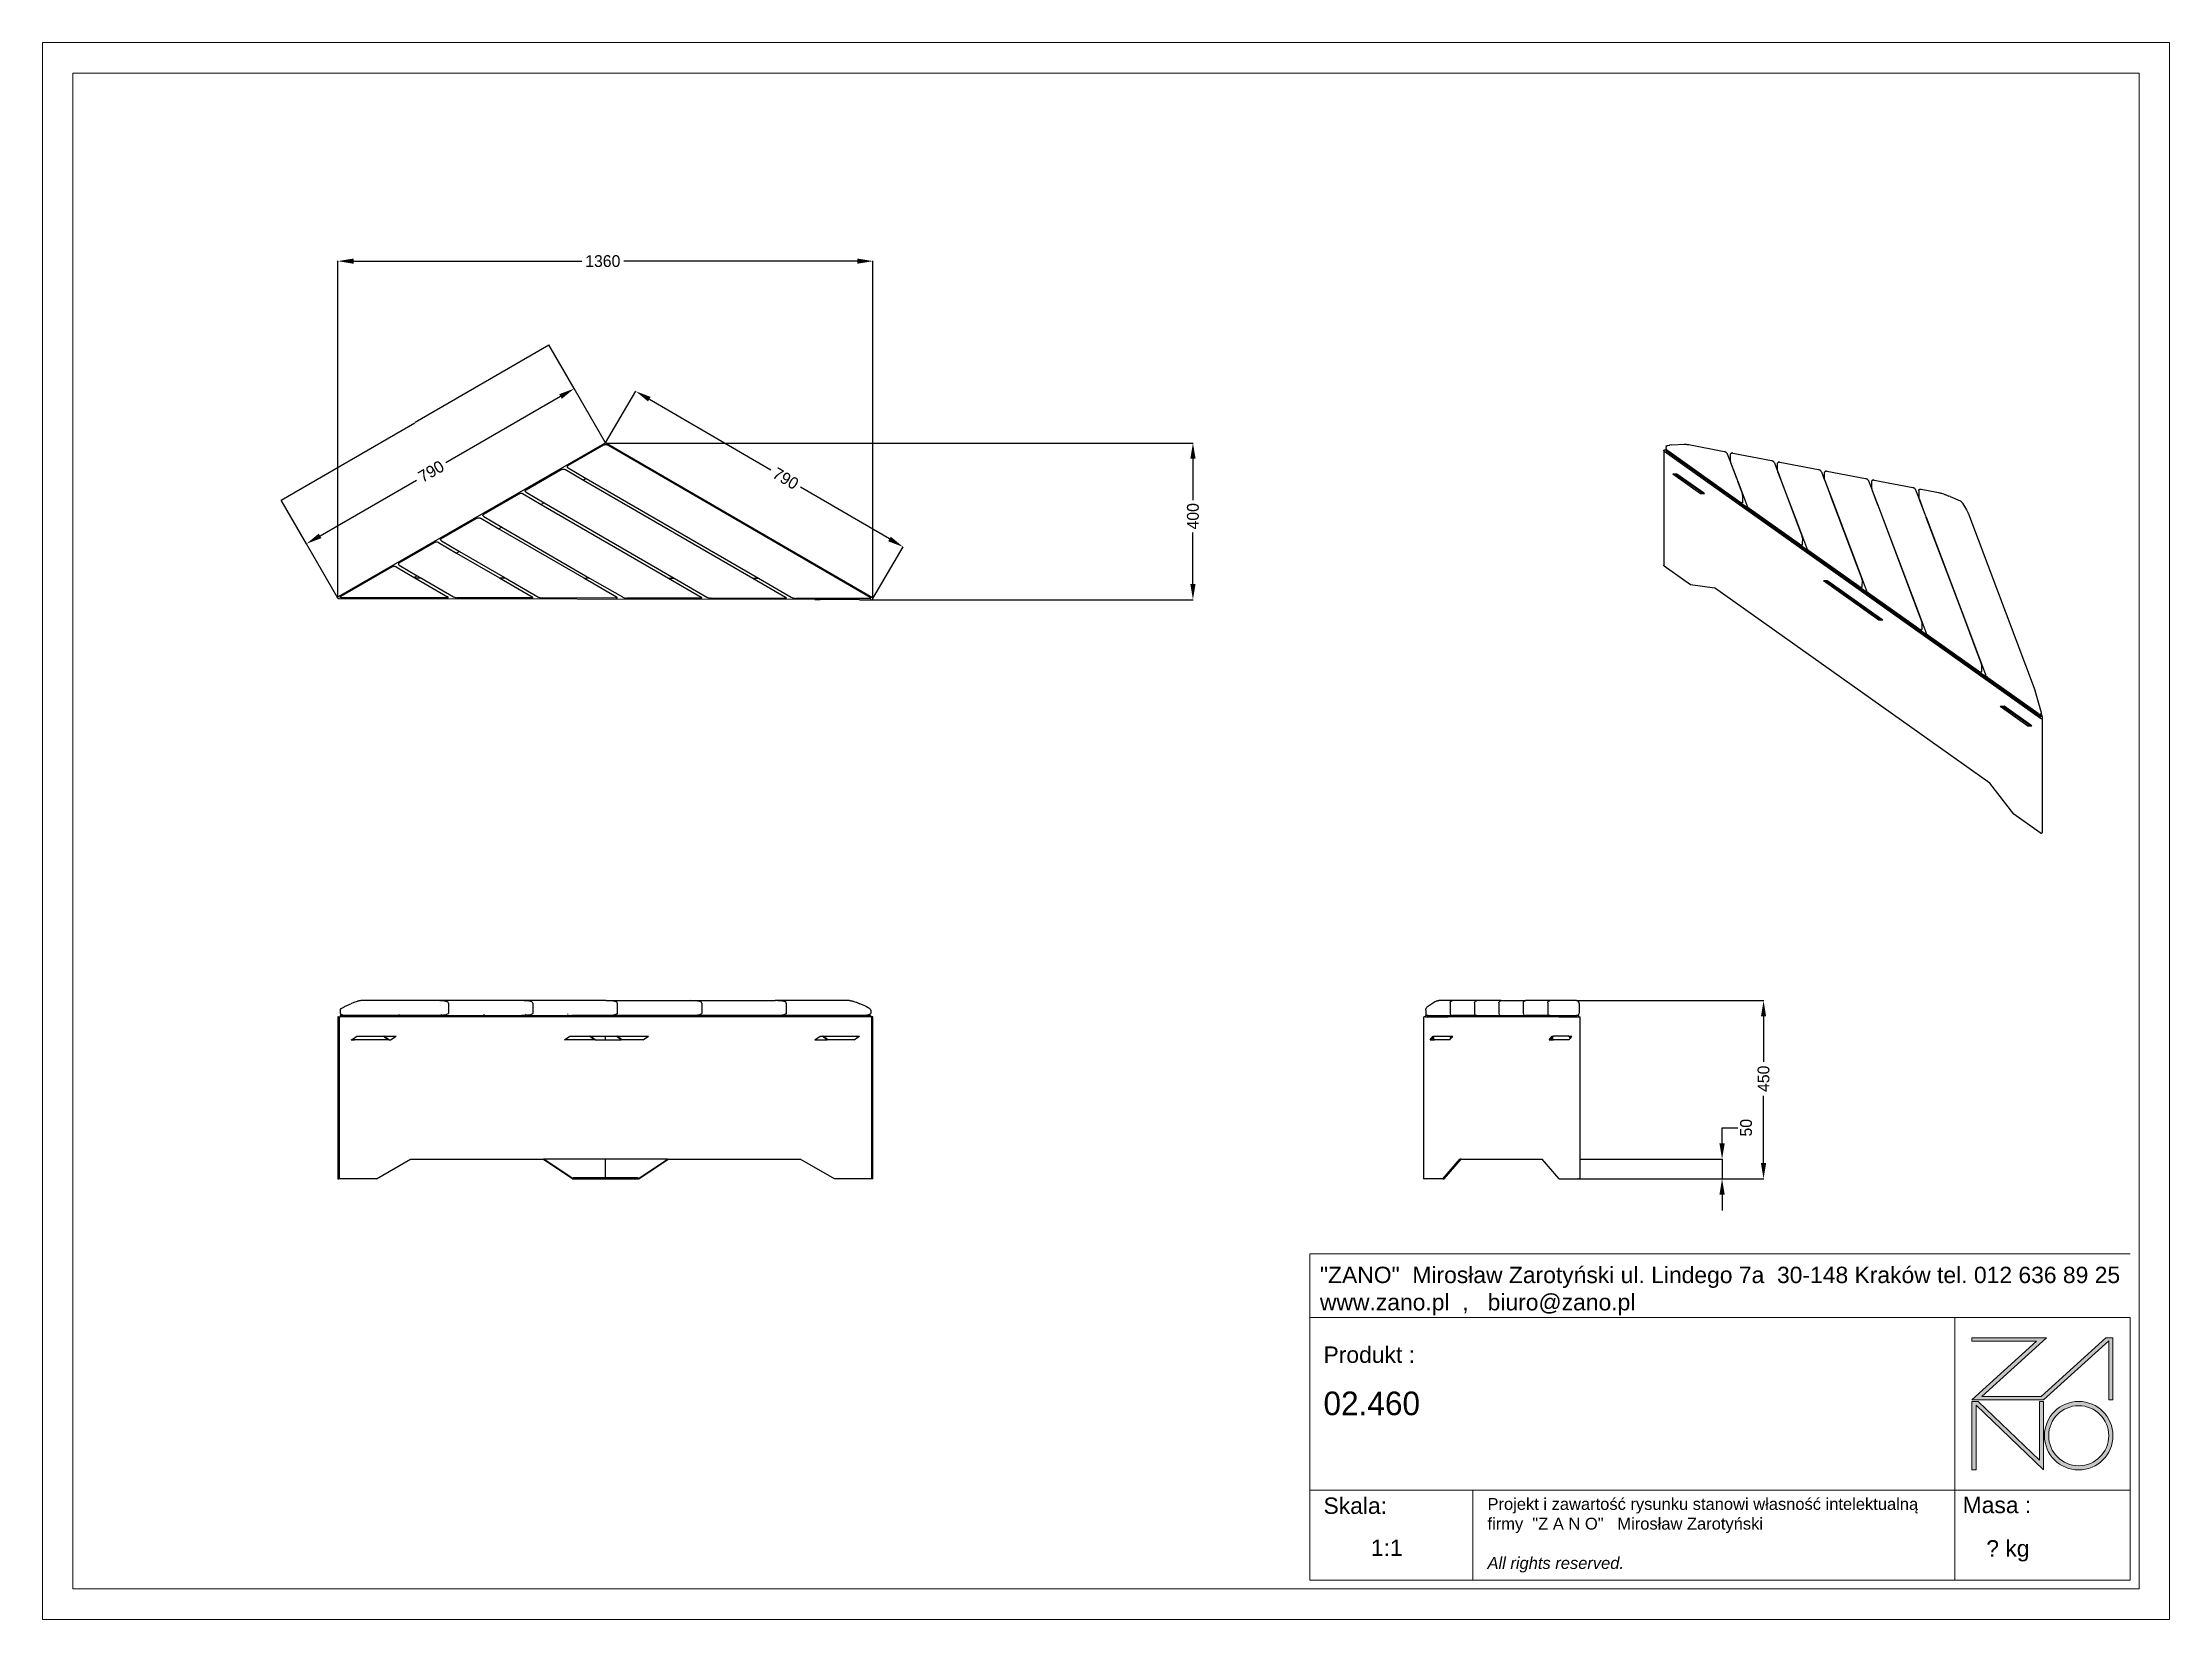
# Model space of a CAD drawing. Header units: millimetres. Extents: x -38 to 5368, y -13 to 3995.
import ezdxf

# ---------------------------------------------------------------- set-up
doc = ezdxf.new("R2010")
doc.units = ezdxf.units.MM
doc.layers.add('DIMS', color=1, linetype='Continuous')
doc.layers.add('tabelka', color=155, linetype='Continuous')
doc.dimstyles.new('ISO-25', dxfattribs={"dimtxt": 2.5, "dimasz": 2.5, "dimexe": 1.25, "dimexo": 0.625, "dimtad": 1, "dimtxsty": 'Standard', "dimcen": 2.5, "dimadec": 0, "dimazin": 0, "dimtfac": 1, "dimtmove": 0, "dimatfit": 3, "dimfxl": 1, "dimarcsym": 0})
doc.dimstyles.get("Standard").update_dxf_attribs({"dimtxt": 0.18, "dimasz": 0.18, "dimexe": 0.18, "dimexo": 0.0625, "dimgap": 0.09, "dimtad": 0, "dimtih": 1, "dimtoh": 1, "dimdec": 4, "dimzin": 0, "dimdsep": 46, "dimtxsty": 'Standard', "dimcen": 0.09, "dimadec": 0, "dimazin": 0, "dimtfac": 1, "dimtdec": 4, "dimtofl": 0, "dimtmove": 0, "dimatfit": 3, "dimfxl": 1, "dimtolj": 1, "dimtzin": 0, "dimarcsym": 0})

msp = doc.modelspace()

# ---------------------------------------------------------------- texts
at = {"layer": 'tabelka', "lineweight": 5, "attachment_point": 1}
for s, insert, char_height, width in [('{\\fArial|b0|i0|c238|p34;"ZANO"  Mirosław Zarotyński ul. Lindego 7a  30-148 Kraków tel. 012 636 89 25\\Pwww.zano.pl  ,   biuro@zano.pl}', (3209.06555, 883.80033), 41.5951103, 2040.3804825), ('{\\fArial|b0|i0|c238|p34;Produkt : }', (3218.05557, 681.07351), 41.5951103, 265.2729768), ('{\\fCentury Gothic|b0|i0|c238|p34;02.460}', (3218.05557, 566.45915), 60, 849.3757029), ('{\\fArial|b0|i0|c238|p34;Skala: }', (3218.05557, 297.24063), 41.5951103, 191.6754415), ('{\\fArial|b0|i0|c238|p34;Masa :}', (4842.70365, 299.10167), 41.5951103, 200.4566301), ('{\\fArial|b0|i0|c238|p34;1:1}', (3338.49841, 190.42092), 41.5951103, 42.4817454), ('{\\fArial|b0|i0|c238|p34;? kg}', (4902.74514, 188.72249), 41.5951103, 290.5473994)]:
    msp.add_mtext(s, dxfattribs=dict(at, insert=insert, char_height=char_height, width=width))
at = {"layer": 'tabelka', "color": 1, "lineweight": 5, "insert": (3634.92893, 295.79409), "char_height": 30, "width": 1186.1198813, "attachment_point": 1}
msp.add_mtext('{\\fArial|b0|i0|c0|p34;Projekt i zawartość rysunku stanowi własność intelektualną firmy \\fArial|b0|i0|c238|p34; "Z A N O"   Mirosław Zarotyński\\fArial|b0|i1|c238|p34;\\P\\PAll rights reserved.}', dxfattribs=at)

# ---------------------------------------------------------------- blocks, each defined once
blk = doc.blocks.new('*D24')
at = {"layer": 'Defpoints', "color": 0}
for p in [(2072.9, 3439.4), (712.6, 2584.2), (2072.9, 2582.1)]:
    blk.add_point(p, dxfattribs=at)
at = {"layer": 'DIMS', "color": 0, "lineweight": -2}
for p, q in [((712.6, 2584.7), (712.6, 3439.9)), ((752.6, 3439.4), (1332.6, 3439.4)), ((2032.9, 3439.4), (1439.6, 3439.4)), ((2072.9, 2582.6), (2072.9, 3439.9))]:
    blk.add_line(p, q, dxfattribs=at)
at = {"layer": 'DIMS', "color": 0}
for points in [[(752.6, 3446.1), (752.6, 3432.8), (712.6, 3439.4)], [(2032.9, 3432.8), (2032.9, 3446.1), (2072.9, 3439.4)]]:
    blk.add_solid(points, dxfattribs=at)
at = {"layer": 'DIMS', "color": 0, "insert": (1386.1, 3439.4), "char_height": 30, "attachment_point": 5}
blk.add_mtext('1360', dxfattribs=at)
blk = doc.blocks.new('*D25')
at = {"layer": 'Defpoints', "color": 0}
for p in [(3861.5, 1560), (3869.5, 1107), (4336.6, 1107)]:
    blk.add_point(p, dxfattribs=at)
at = {"layer": 'DIMS', "color": 0, "lineweight": -2}
for p, q in [((3862, 1560), (4337.1, 1560)), ((4336.6, 1520), (4336.6, 1404.9)), ((4336.6, 1147), (4336.6, 1317.9)), ((3870, 1107), (4337.1, 1107))]:
    blk.add_line(p, q, dxfattribs=at)
at = {"layer": 'DIMS', "color": 0}
for points in [[(4343.2, 1520), (4329.9, 1520), (4336.6, 1560)], [(4329.9, 1147), (4343.2, 1147), (4336.6, 1107)]]:
    blk.add_solid(points, dxfattribs=at)
at = {"layer": 'DIMS', "color": 0, "insert": (4336.6, 1361.4), "char_height": 30, "attachment_point": 5, "rotation": 90}
blk.add_mtext('450', dxfattribs=at)
blk = doc.blocks.new('*D26')
at = {"layer": 'Defpoints', "color": 0}
for p in [(3869.5, 1157), (3870, 1107), (4231.2, 1107)]:
    blk.add_point(p, dxfattribs=at)
at = {"layer": 'DIMS', "color": 0, "lineweight": -2}
for p, q in [((4231.2, 1197), (4231.2, 1237)), ((4231.2, 1237), (4271.2, 1237)), ((3870, 1157), (4231.7, 1157)), ((4231.2, 1157), (4231.2, 1107)), ((3870.5, 1107), (4231.7, 1107)), ((4231.2, 1067), (4231.2, 1027))]:
    blk.add_line(p, q, dxfattribs=at)
at = {"layer": 'DIMS', "color": 0}
for points in [[(4224.5, 1197), (4237.9, 1197), (4231.2, 1157)], [(4237.9, 1067), (4224.5, 1067), (4231.2, 1107)]]:
    blk.add_solid(points, dxfattribs=at)
at = {"layer": 'DIMS', "color": 0, "insert": (4292.2, 1237), "char_height": 30, "attachment_point": 5, "rotation": 90}
blk.add_mtext('50', dxfattribs=at)
blk = doc.blocks.new('*D27')
at = {"layer": 'Defpoints', "color": 0}
for p in [(1393.4, 2977.2), (2069.7, 2579), (2886.2, 2579)]:
    blk.add_point(p, dxfattribs=at)
at = {"layer": 'DIMS', "color": 0, "lineweight": -2}
for p, q in [((1393.9, 2977.2), (2886.7, 2977.2)), ((2886.2, 2937.2), (2886.2, 2832)), ((2886.2, 2619), (2886.2, 2750)), ((2070.2, 2579), (2886.7, 2579))]:
    blk.add_line(p, q, dxfattribs=at)
at = {"layer": 'DIMS', "color": 0}
for points in [[(2892.9, 2937.2), (2879.6, 2937.2), (2886.2, 2977.2)], [(2879.6, 2619), (2892.9, 2619), (2886.2, 2579)]]:
    blk.add_solid(points, dxfattribs=at)
at = {"layer": 'DIMS', "color": 0, "insert": (2886.2, 2791), "char_height": 30, "attachment_point": 5, "rotation": 90}
blk.add_mtext('400', dxfattribs=at)
blk = doc.blocks.new('*D28')
at = {"layer": 'Defpoints', "color": 0}
for p in [(1313.3, 3115.4), (1393.4, 2977.2), (712.9, 2582.9)]:
    blk.add_point(p, dxfattribs=at)
at = {"layer": 'DIMS', "color": 0, "lineweight": -2}
for p, q in [((1278.6, 3095.4), (987.5, 2926.7)), ((1393.3, 2977.3), (1313.2, 3115.6)), ((667.4, 2741.2), (912.3, 2883.1)), ((712.9, 2582.9), (632.7, 2721.3))]:
    blk.add_line(p, q, dxfattribs=at)
at = {"layer": 'DIMS', "color": 0}
for points in [[(1282, 3089.6), (1275.3, 3101.2), (1313.3, 3115.4)], [(664.1, 2746.9), (670.8, 2735.4), (632.8, 2721.1)]]:
    blk.add_solid(points, dxfattribs=at)
at = {"layer": 'DIMS', "color": 0, "insert": (949.9, 2904.9), "char_height": 30, "attachment_point": 5, "rotation": 30.0944}
blk.add_mtext('\\A1;790', dxfattribs=at)
blk = doc.blocks.new('*D29')
at = {"layer": 'Defpoints', "color": 0}
for p in [(1393.4, 2977.2), (2149.4, 2713.2), (2072.8, 2581.7)]:
    blk.add_point(p, dxfattribs=at)
at = {"layer": 'DIMS', "color": 0, "lineweight": -2}
for p, q in [((1393.4, 2977.3), (1470, 3108.9)), ((1504.5, 3088.6), (1813.4, 2908.8)), ((2114.8, 2733.3), (1888.5, 2865)), ((2072.9, 2581.8), (2149.5, 2713.4))]:
    blk.add_line(p, q, dxfattribs=at)
at = {"layer": 'DIMS', "color": 0}
for points in [[(1507.8, 3094.4), (1501.1, 3082.8), (1469.9, 3108.7)], [(2111.5, 2727.6), (2118.2, 2739.1), (2149.4, 2713.2)]]:
    blk.add_solid(points, dxfattribs=at)
at = {"layer": 'DIMS', "color": 0, "insert": (1850.9, 2886.9), "char_height": 30, "attachment_point": 5, "rotation": 329.7966}
blk.add_mtext('\\A1;790', dxfattribs=at)
blk = doc.blocks.new('*D30')
at = {"layer": 'Defpoints', "color": 0}
for p in [(1249, 3226.3), (1313.2, 3115.6), (632.7, 2721.3)]:
    blk.add_point(p, dxfattribs=at)
at = {"layer": 'DIMS', "color": 0, "lineweight": -2}
for p, q in [((1248.9, 3226.2), (909.1, 3029.3)), ((1313.1, 3115.7), (1248.9, 3226.4)), ((568.7, 2832), (908.5, 3028.9)), ((632.7, 2721.3), (568.5, 2832.1))]:
    blk.add_line(p, q, dxfattribs=at)
at = {"layer": 'DIMS', "color": 0}
for points in [[(1248.9, 3226.2), (1248.8, 3226.2), (1249, 3226.3)], [(568.7, 2832.1), (568.8, 2832), (568.6, 2831.9)]]:
    blk.add_solid(points, dxfattribs=at)
at = {"layer": 'DIMS', "color": 0, "insert": (908.8, 3029.1), "char_height": 0.18, "attachment_point": 5}
blk.add_mtext('\\A1;786.4524', dxfattribs=at)
blk = doc.blocks.new('zano')
at = {"layer": 'Defpoints', "lineweight": 5}
for points in [[(6270.2, 3716.2), (6270.2, 3707.4), (6434.8, 3707.4), (6270.2, 3558.4), (6452.4, 3558.4), (6617.9, 3708.2), (6617.9, 3558.4), (6628.6, 3558.4), (6628.6, 3716.2), (6610.7, 3716.2), (6446.1, 3567.2), (6295.4, 3567.2), (6459.9, 3716.2), (6270.2, 3716.2), (6270.2, 3707.4)], [(6270.2, 3554.4), (6286.2, 3554.4), (6441.7, 3405.6), (6441.7, 3554.4), (6452.4, 3554.4), (6452.4, 3380.5), (6281, 3544.6), (6281, 3380.5), (6270.2, 3380.5)]]:
    blk.add_hatch(color=251, dxfattribs=at).paths.add_polyline_path(points)
h = blk.add_hatch(color=251, dxfattribs=at)
h.paths.add_polyline_path([(6454.7, 3467.4, 1), (6628.6, 3467.4, 1)])
h.paths.add_polyline_path([(6617.9, 3467.4, -1), (6465.4, 3467.4, -1)], flags=16)
at = {"layer": 'Defpoints', "color": 251, "lineweight": 5}
blk.add_lwpolyline([(6434.8, 3707.4), (6270.2, 3558.4), (6452.4, 3558.4), (6617.9, 3708.2), (6617.9, 3558.4), (6628.6, 3558.4), (6628.6, 3716.2), (6610.7, 3716.2), (6446.1, 3567.2), (6295.4, 3567.2), (6459.9, 3716.2), (6270.2, 3716.2), (6270.2, 3707.4), (6432.1, 3707.4)], dxfattribs=at)
for points in [[(6270.2, 3716.2), (6270.2, 3707.4), (6434.8, 3707.4), (6270.2, 3558.4), (6452.4, 3558.4), (6617.9, 3708.2), (6617.9, 3558.4), (6628.6, 3558.4), (6628.6, 3716.2), (6610.7, 3716.2), (6446.1, 3567.2), (6295.4, 3567.2), (6459.9, 3716.2), (6270.2, 3716.2), (6270.2, 3707.4)], [(6270.2, 3554.4), (6286.2, 3554.4), (6441.7, 3405.6), (6441.7, 3554.4), (6452.4, 3554.4), (6452.4, 3380.5), (6281, 3544.6), (6281, 3380.5), (6270.2, 3380.5)]]:
    blk.add_lwpolyline(points, close=True, dxfattribs=at)
for radius in [87, 76.3]:
    blk.add_circle((6541.7, 3467.4), radius, dxfattribs=at)

# ---------------------------------------------------------------- dimensions: what is measured, and where the dimension line sits
at = {"layer": 'DIMS'}
dim = msp.add_linear_dim(base=(2072.88707, 3439.42402), p1=(712.56329, 2584.22588), p2=(2072.88707, 2582.14372), text='1360', dimstyle='ISO-25', override={"dimtxt": 30, "dimasz": 40, "dimexe": 0.5, "dimexo": 0.5, "dimgap": 6, "dimtad": 0, "dimtih": 1, "dimtoh": 1, "dimdec": 0, "dimzin": 0, "dimadec": 2, "dimtfac": 2, "dimtdec": 1, "dimtzin": 0}, dxfattribs=at)
dim.commit()
dim.dimension.update_dxf_attribs({"geometry": '*D24', "text_midpoint": (1386.09802, 3439.42402), "dimtype": 160})
dim = msp.add_aligned_dim(p1=(632.72791, 2721.25329), p2=(1313.1672, 3115.6006), distance=127.93226, dimstyle='Standard', dxfattribs=at)
dim.commit()
dim.dimension.update_dxf_attribs({"geometry": '*D30', "text_midpoint": (908.79905, 3029.11405)})
for base, p1, p2, angle, override, picture, middle in [((1313.25746, 3115.44487), (712.92139, 2582.88086), (1393.36068, 2977.22817), 30.09435549, {"dimtxt": 30, "dimasz": 40, "dimgap": 6, "dimtih": 0, "dimdec": 0}, '*D28', (949.9089, 2904.8669)), ((2149.38075, 2713.20829), (1393.36068, 2977.22817), (2072.8362, 2581.70966), 329.79657887, {"dimtxt": 30, "dimasz": 40, "dimgap": 6, "dimtih": 0, "dimtoh": 0, "dimdec": 0}, '*D29', (1850.9482, 2886.92403))]:
    dim = msp.add_linear_dim(base=base, p1=p1, p2=p2, angle=angle, text='790', dimstyle='Standard', override=override, dxfattribs=at)
    dim.commit()
    dim.dimension.update_dxf_attribs({"geometry": picture, "text_midpoint": middle, "dimtype": 161})
for base, p1, p2, text, override, picture, middle in [((2886.23255, 2579.00767), (1393.36068, 2977.22817), (2069.6764, 2579.00767), '400', {"dimtxt": 30, "dimasz": 40, "dimexe": 0.5, "dimexo": 0.5, "dimgap": 6, "dimtad": 0, "dimtih": 1, "dimtoh": 1, "dimdec": 0, "dimzin": 0, "dimadec": 2, "dimtfac": 2, "dimtdec": 1, "dimtzin": 0}, '*D27', (2886.23255, 2791.02087)), ((4336.56263, 1107.03716), (3861.5305, 1560.03716), (3869.53103, 1107.03716), '450', {"dimtxt": 30, "dimasz": 40, "dimexe": 0.5, "dimexo": 0.5, "dimgap": 6, "dimtad": 0, "dimtih": 1, "dimtoh": 1, "dimdec": 0, "dimzin": 0, "dimadec": 2, "dimtfac": 2, "dimtdec": 1, "dimtzin": 0}, '*D25', (4336.56263, 1361.42682)), ((4231.20177, 1107.03716), (3869.53103, 1157.03716), (3870.03103, 1107.03716), '50', {"dimtxt": 30, "dimasz": 40, "dimexe": 0.5, "dimexo": 0.5, "dimgap": 6, "dimtad": 0, "dimtih": 1, "dimtoh": 1, "dimdec": 0, "dimzin": 0, "dimtxsty": 'Standard', "dimadec": 2, "dimtfac": 2, "dimtdec": 1, "dimtzin": 0}, '*D26', (4292.20177, 1237.03716))]:
    dim = msp.add_linear_dim(base=base, p1=p1, p2=p2, angle=270, text=text, dimstyle='ISO-25', override=override, dxfattribs=at)
    dim.commit()
    dim.dimension.update_dxf_attribs({"geometry": picture, "text_midpoint": middle, "dimtype": 160, "text_rotation": 90})

# ---------------------------------------------------------------- linework, layer by layer
for p, q in [((714.17259, 2587.14818), (1391.37374, 2976.69171)), ((1392.0013, 2976.9858), (1391.37374, 2976.69171)), ((1392.67039, 2977.16645), (1392.0013, 2976.9858)), ((1393.36068, 2977.22817), (1392.67039, 2977.16645)), ((1394.05121, 2977.16908), (1393.36068, 2977.22817)), ((1394.72099, 2976.99098), (1394.05121, 2977.16908)), ((1395.34966, 2976.69928), (1394.72099, 2976.99098)), ((1395.34966, 2976.69928), (2071.32891, 2584.98369)), ((4103.62807, 2972.4038), (4134.82598, 2973.95782)), ((4134.82598, 2973.95782), (4136.25152, 2973.99574)), ((4136.25152, 2973.99574), (4137.87901, 2973.9792)), ((4137.87901, 2973.9792), (4139.62682, 2973.90904)), ((4139.62682, 2973.90904), (4141.40733, 2973.78877)), ((4141.40733, 2973.78877), (4143.13124, 2973.62442)), ((4143.13124, 2973.62442), (4144.71211, 2973.42423)), ((1297.45188, 2919.05422), (1298.47903, 2919.79536)), ((1388.16913, 2971.38741), (1298.47903, 2919.79536)), ((1389.4566, 2971.9777), (1388.16913, 2971.38741)), ((1390.93983, 2972.38755), (1389.4566, 2971.9777)), ((1392.19805, 2972.55131), (1390.93983, 2972.38755)), ((1392.54444, 2972.5964), (1392.19805, 2972.55131)), ((1394.18998, 2972.59377), (1392.54444, 2972.5964)), ((1394.53622, 2972.54758), (1394.18998, 2972.59377)), ((1395.79392, 2972.37981), (1394.53622, 2972.54758)), ((1397.27583, 2971.96523), (1395.79392, 2972.37981)), ((1398.56142, 2971.37084), (1397.27583, 2971.96523)), ((2065.32891, 2584.99326), (1398.56142, 2971.37084)), ((4083.31882, 2957.71455), (4082.83186, 2666.88189)), ((4083.30436, 2958.2095), (4083.44173, 2958.69481)), ((4083.31882, 2957.71455), (4083.30436, 2958.2095)), ((4083.48444, 2957.23342), (4083.31882, 2957.71455)), ((4083.44173, 2958.69481), (4083.72443, 2959.14747)), ((4083.79336, 2956.78893), (4083.48444, 2957.23342)), ((4083.72443, 2959.14747), (4084.13906, 2959.54602)), ((4084.23094, 2956.40214), (4083.79336, 2956.78893)), ((4084.13906, 2959.54602), (4084.66595, 2959.87157)), ((4084.23094, 2956.40214), (5040.4983, 2277.9033)), ((4084.66595, 2959.87157), (4085.28013, 2960.10869)), ((4085.28013, 2960.10869), (4085.95249, 2960.24612)), ((4085.95249, 2960.24612), (4086.65114, 2960.27736)), ((4086.65114, 2960.27736), (4087.34297, 2960.20093)), ((4091.6666, 2959.37445), (4087.34297, 2960.20093)), ((4088.66586, 2968.84794), (4088.65685, 2963.29174)), ((4088.65685, 2963.29174), (4088.77009, 2962.85356)), ((4088.66586, 2968.84794), (4089.31656, 2969.74773)), ((4088.77009, 2962.85356), (4089.40068, 2961.62448)), ((4089.13423, 2959.05139), (4089.13079, 2956.93007)), ((4089.13079, 2956.93007), (5041.27162, 2281.33784)), ((5041.27506, 2283.45915), (4089.13423, 2959.05139)), ((4089.13423, 2959.05139), (4092.97676, 2958.31687)), ((4089.31656, 2969.74773), (4089.57565, 2970.064)), ((4089.88817, 2961.04681), (4089.40068, 2961.62448)), ((4089.57565, 2970.064), (4090.20011, 2970.32335)), ((4089.88817, 2961.04681), (4091.6666, 2959.37445)), ((4090.20011, 2970.32335), (4092.24423, 2971.07314)), ((4091.6666, 2959.37445), (4091.81123, 2959.23845)), ((4092.74578, 2958.48711), (4091.81123, 2959.23845)), ((4092.24423, 2971.07314), (4093.34144, 2971.28999)), ((4092.74578, 2958.48711), (4092.97676, 2958.31687)), ((4092.97676, 2958.31687), (4096.0092, 2956.08185)), ((4093.34144, 2971.28999), (4096.85659, 2971.8681)), ((4096.0092, 2956.08185), (4276.42507, 2828.06763)), ((4096.85659, 2971.8681), (4098.57129, 2972.01969)), ((4103.62807, 2972.4038), (4098.57129, 2972.01969)), ((4144.71211, 2973.42423), (4145.04297, 2973.38366)), ((4145.04297, 2973.38366), (4146.31652, 2973.17495)), ((4146.31652, 2973.17495), (4236.77233, 2955.88399)), ((4236.77233, 2955.88399), (4237.93305, 2955.57873)), ((4237.93305, 2955.57873), (4239.10334, 2955.10905)), ((4239.10334, 2955.10905), (4240.22451, 2954.49852)), ((4240.22451, 2954.49852), (4241.24035, 2953.77773)), ((4241.77647, 2953.29548), (4241.24035, 2953.77773)), ((4241.77647, 2953.29548), (4242.70367, 2952.43803)), ((4242.70367, 2952.43803), (4243.4158, 2951.54365)), ((4243.82221, 2950.76758), (4243.4158, 2951.54365)), ((4243.82221, 2950.76758), (4244.30446, 2949.84095)), ((4244.30446, 2949.84095), (4252.28702, 2928.67125)), ((4252.28702, 2928.67125), (4252.1582, 2928.69588)), ((4252.28702, 2928.67125), (4252.61501, 2927.80142)), ((4252.69212, 2928.59382), (4252.28702, 2928.67125)), ((4252.44885, 2929.85108), (4252.47867, 2948.23583)), ((4252.44885, 2929.85108), (4252.65077, 2928.77783)), ((4252.47867, 2948.23583), (4252.58035, 2949.02064)), ((4252.48619, 2927.82604), (4252.61501, 2927.80142)), ((4252.58035, 2949.02064), (4252.78465, 2949.83026)), ((4252.61501, 2927.80142), (4252.90604, 2927.74579)), ((4252.61501, 2927.80142), (4267.49363, 2888.34342)), ((4252.65077, 2928.77783), (4252.69212, 2928.59382)), ((4252.69212, 2928.59382), (4252.71863, 2928.58875)), ((4252.71863, 2928.58875), (4252.84824, 2927.89907)), ((4253.17906, 2950.47148), (4252.78465, 2949.83026)), ((4252.84824, 2927.89907), (4252.90604, 2927.74579)), ((4252.90604, 2927.74579), (4267.78466, 2888.28779)), ((4253.17906, 2950.47148), (4253.77077, 2950.95883)), ((4254.42548, 2951.42018), (4253.77077, 2950.95883)), ((4255.31554, 2951.69134), (4254.42548, 2951.42018)), ((4255.31554, 2951.69134), (4256.217, 2951.81228)), ((4257.26232, 2951.87742), (4256.217, 2951.81228)), ((4258.43969, 2951.74219), (4257.26232, 2951.87742)), ((4258.43969, 2951.74219), (4356.50243, 2932.99713)), ((4356.50243, 2932.99713), (4357.66316, 2932.69187)), ((4357.66316, 2932.69187), (4358.83345, 2932.22219)), ((4358.83345, 2932.22219), (4359.95462, 2931.61165)), ((4359.95462, 2931.61165), (4360.97045, 2930.89087)), ((4361.50657, 2930.40862), (4360.97045, 2930.89087)), ((4361.50657, 2930.40862), (4362.43377, 2929.55117)), ((4362.43377, 2929.55117), (4363.1459, 2928.65679)), ((4363.55232, 2927.88072), (4363.1459, 2928.65679)), ((4363.55232, 2927.88072), (4364.03457, 2926.95409)), ((4364.03457, 2926.95409), (4372.01713, 2905.78439)), ((4372.17896, 2906.96422), (4372.20878, 2925.34897)), ((4372.20878, 2925.34897), (4372.31046, 2926.13377)), ((4372.31046, 2926.13377), (4372.51475, 2926.9434)), ((4372.90916, 2927.58462), (4372.51475, 2926.9434)), ((4372.90916, 2927.58462), (4373.50087, 2928.07197)), ((4374.15559, 2928.53332), (4373.50087, 2928.07197)), ((4375.04564, 2928.80448), (4374.15559, 2928.53332)), ((4375.04564, 2928.80448), (4375.9471, 2928.92542)), ((4376.99243, 2928.99056), (4375.9471, 2928.92542)), ((4378.16979, 2928.85533), (4376.99243, 2928.99056)), ((4378.16979, 2928.85533), (4476.23254, 2910.11026)), ((1190.99991, 2857.9706), (1280.69, 2909.56265)), ((1280.69, 2909.56265), (1281.97748, 2910.15295)), ((1281.97748, 2910.15295), (1283.46071, 2910.56279)), ((1283.46071, 2910.56279), (1284.71893, 2910.72656)), ((1284.38321, 2910.53344), (1284.71893, 2910.72656)), ((1284.71893, 2910.72656), (1285.06532, 2910.77164)), ((1285.06532, 2910.77164), (1286.71085, 2910.76902)), ((1286.71085, 2910.76902), (1288.31479, 2910.55505)), ((1288.31479, 2910.55505), (1289.79671, 2910.14048)), ((1289.79671, 2910.14048), (1291.08229, 2909.54608)), ((1291.08229, 2909.54608), (1336.84391, 2883.0282)), ((1296.36738, 2916.3237), (1296.3689, 2917.27375)), ((1296.73207, 2915.39689), (1296.36738, 2916.3237)), ((1296.3689, 2917.27375), (1296.44826, 2917.47357)), ((1296.44826, 2917.47357), (1296.73654, 2918.19939)), ((1297.44468, 2914.53978), (1296.73207, 2915.39689)), ((1297.45188, 2919.05422), (1296.73654, 2918.19939)), ((1297.44468, 2914.53978), (1298.46946, 2913.79537)), ((1298.46946, 2913.79537), (1344.23108, 2887.27749)), ((1344.23108, 2887.27749), (1336.84391, 2883.0282)), ((1336.84391, 2883.0282), (1767.50664, 2633.46831)), ((1344.23108, 2887.27749), (1782.26739, 2633.44477)), ((4106.05829, 2899.14727), (4111.65835, 2899.17837)), ((4106.05829, 2899.14727), (4176.68737, 2849.03236)), ((4111.65835, 2899.17837), (4115.95783, 2899.20224)), ((4111.65835, 2899.17837), (4179.51905, 2851.02776)), ((4115.95783, 2899.20224), (4183.81853, 2851.05163)), ((4267.49363, 2888.34342), (4267.36481, 2888.36804)), ((4267.78466, 2888.28779), (4267.49363, 2888.34342)), ((4267.49363, 2888.34342), (4268.35593, 2886.05661)), ((4267.78466, 2888.28779), (4268.64696, 2886.00098)), ((4268.35593, 2886.05661), (4268.22711, 2886.08123)), ((4268.64696, 2886.00098), (4268.35593, 2886.05661)), ((4268.35593, 2886.05661), (4269.21823, 2883.7698)), ((4268.64696, 2886.00098), (4269.50925, 2883.71417)), ((4269.21823, 2883.7698), (4269.08941, 2883.79443)), ((4269.50925, 2883.71417), (4269.21823, 2883.7698)), ((4269.21823, 2883.7698), (4270.47406, 2880.43934)), ((4269.50925, 2883.71417), (4270.84275, 2880.17774)), ((4270.31086, 2880.55514), (4270.47406, 2880.43934)), ((4270.47406, 2880.43934), (4270.84275, 2880.17774)), ((4270.47406, 2880.43934), (4282.92016, 2847.43237)), ((4270.84275, 2880.17774), (4293.8152, 2819.25494)), ((4372.01713, 2905.78439), (4371.88831, 2905.80901)), ((4372.42222, 2905.70695), (4372.01713, 2905.78439)), ((4372.01713, 2905.78439), (4372.34512, 2904.91456)), ((4372.17896, 2906.96422), (4372.38087, 2905.89097)), ((4372.2163, 2904.93918), (4372.34512, 2904.91456)), ((4372.34512, 2904.91456), (4372.63614, 2904.85893)), ((4372.34512, 2904.91456), (4387.22374, 2865.45655)), ((4372.38087, 2905.89097), (4372.42222, 2905.70695)), ((4372.42222, 2905.70695), (4372.44873, 2905.70189)), ((4372.44873, 2905.70189), (4372.57834, 2905.01221)), ((4372.57834, 2905.01221), (4372.63614, 2904.85893)), ((4372.63614, 2904.85893), (4387.51476, 2865.40092)), ((4387.22374, 2865.45655), (4387.09492, 2865.48118)), ((4387.51476, 2865.40092), (4387.22374, 2865.45655)), ((4387.22374, 2865.45655), (4388.08604, 2863.16975)), ((4387.51476, 2865.40092), (4388.37706, 2863.11412)), ((4476.23254, 2910.11026), (4477.39326, 2909.805)), ((4477.39326, 2909.805), (4478.56355, 2909.33533)), ((4478.56355, 2909.33533), (4479.68473, 2908.72479)), ((4479.68473, 2908.72479), (4480.70056, 2908.00401)), ((4481.23668, 2907.52176), (4480.70056, 2908.00401)), ((4481.23668, 2907.52176), (4482.16388, 2906.66431)), ((4482.16388, 2906.66431), (4482.87601, 2905.76993)), ((4483.28242, 2904.99386), (4482.87601, 2905.76993)), ((4483.28242, 2904.99386), (4483.76467, 2904.06723)), ((4483.76467, 2904.06723), (4491.74723, 2882.89753)), ((4492.15233, 2882.82009), (4491.74723, 2882.89753)), ((4491.74723, 2882.89753), (4492.07523, 2882.0277)), ((4491.90906, 2884.07736), (4491.93888, 2902.46211)), ((4491.90906, 2884.07736), (4492.11098, 2883.00411)), ((4491.93888, 2902.46211), (4492.04057, 2903.24691)), ((4492.04057, 2903.24691), (4492.24486, 2904.05654)), ((4492.07523, 2882.0277), (4492.36625, 2881.97207)), ((4492.07523, 2882.0277), (4506.95384, 2842.56969)), ((4492.11098, 2883.00411), (4492.15233, 2882.82009)), ((4492.17884, 2882.81503), (4492.15233, 2882.82009)), ((4492.17884, 2882.81503), (4492.30845, 2882.12535)), ((4492.63927, 2904.69776), (4492.24486, 2904.05654)), ((4492.30845, 2882.12535), (4492.36625, 2881.97207)), ((4492.36625, 2881.97207), (4507.24487, 2842.51406)), ((4492.63927, 2904.69776), (4493.23098, 2905.1851)), ((4493.88569, 2905.64646), (4493.23098, 2905.1851)), ((4494.77575, 2905.91761), (4493.88569, 2905.64646)), ((4494.77575, 2905.91761), (4495.67721, 2906.03856)), ((4496.72253, 2906.1037), (4495.67721, 2906.03856)), ((4497.8999, 2905.96847), (4496.72253, 2906.1037)), ((4497.8999, 2905.96847), (4595.96264, 2887.2234)), ((4595.96264, 2887.2234), (4597.12337, 2886.91814)), ((4597.12337, 2886.91814), (4598.29366, 2886.44847)), ((4598.29366, 2886.44847), (4599.41483, 2885.83793)), ((4599.41483, 2885.83793), (4600.43066, 2885.11715)), ((4600.96678, 2884.6349), (4600.43066, 2885.11715)), ((4600.96678, 2884.6349), (4601.89398, 2883.77745)), ((4601.89398, 2883.77745), (4602.60611, 2882.88307)), ((4603.01253, 2882.10699), (4602.60611, 2882.88307)), ((4603.01253, 2882.10699), (4603.49478, 2881.18037)), ((4603.49478, 2881.18037), (4611.47734, 2860.01067)), ((4611.63917, 2861.1905), (4611.66899, 2879.57525)), ((4611.66899, 2879.57525), (4611.77067, 2880.36005)), ((4611.77067, 2880.36005), (4611.97496, 2881.16968)), ((4612.36938, 2881.8109), (4611.97496, 2881.16968)), ((4612.36938, 2881.8109), (4612.96108, 2882.29824)), ((4613.6158, 2882.7596), (4612.96108, 2882.29824)), ((4614.50585, 2883.03075), (4613.6158, 2882.7596)), ((4614.50585, 2883.03075), (4615.40731, 2883.15169)), ((4616.45264, 2883.21684), (4615.40731, 2883.15169)), ((4617.63, 2883.08161), (4616.45264, 2883.21684)), ((4617.63, 2883.08161), (4715.69275, 2864.33654)), ((1083.52079, 2796.14585), (1173.21088, 2847.7379)), ((1174.49835, 2848.32819), (1173.21088, 2847.7379)), ((1175.98158, 2848.73804), (1174.49835, 2848.32819)), ((1177.23981, 2848.9018), (1175.98158, 2848.73804)), ((1176.90409, 2848.70869), (1177.23981, 2848.9018)), ((1177.5862, 2848.94688), (1177.23981, 2848.9018)), ((1179.23173, 2848.94426), (1177.5862, 2848.94688)), ((1180.83567, 2848.73029), (1179.23173, 2848.94426)), ((1182.31758, 2848.31572), (1180.83567, 2848.73029)), ((1183.60317, 2847.72132), (1182.31758, 2848.31572)), ((1183.60317, 2847.72132), (1229.36478, 2821.20344)), ((1188.88826, 2854.49894), (1188.88977, 2855.44899)), ((1189.25295, 2853.57213), (1188.88826, 2854.49894)), ((1188.88977, 2855.44899), (1188.96914, 2855.64881)), ((1188.96914, 2855.64881), (1189.25742, 2856.37464)), ((1189.96555, 2852.71503), (1189.25295, 2853.57213)), ((1189.25742, 2856.37464), (1189.97275, 2857.22946)), ((1190.99034, 2851.97061), (1189.96555, 2852.71503)), ((1189.97275, 2857.22946), (1190.99991, 2857.9706)), ((1190.99034, 2851.97061), (1236.75195, 2825.45273)), ((1236.75195, 2825.45273), (1229.36478, 2821.20344)), ((1229.36478, 2821.20344), (1552.74614, 2633.81082)), ((1236.75195, 2825.45273), (1567.50689, 2633.78728)), ((4176.68737, 2849.03236), (4179.51905, 2851.02776)), ((4176.68737, 2849.03236), (4186.5869, 2849.08733)), ((4179.51905, 2851.02776), (4183.81853, 2851.05163)), ((4183.81853, 2851.05163), (4186.5869, 2849.08733)), ((4276.42507, 2828.06763), (4278.67902, 2826.55805)), ((4278.67902, 2826.55805), (4279.73833, 2825.89463)), ((4279.73833, 2825.89463), (4280.6537, 2825.50537)), ((4281.83765, 2825.0807), (4280.6537, 2825.50537)), ((4281.83765, 2825.0807), (4282.48383, 2824.99556)), ((4282.48383, 2824.99556), (4282.92851, 2825.17626)), ((4283.16831, 2846.55894), (4282.92016, 2847.43237)), ((4283.28551, 2825.6684), (4282.92851, 2825.17626)), ((4283.51363, 2845.11674), (4283.16831, 2846.55894)), ((4283.49721, 2826.08767), (4283.28551, 2825.6684)), ((4283.52702, 2844.47242), (4283.49721, 2826.08767)), ((4283.52702, 2844.47242), (4283.51363, 2845.11674)), ((4293.8152, 2819.25494), (4294.2625, 2818.27372)), ((4294.2625, 2818.27372), (4294.68088, 2817.47708)), ((4294.68088, 2817.47708), (4295.30413, 2816.41688)), ((4295.30413, 2816.41688), (4296.081, 2815.31128)), ((4296.081, 2815.31128), (4296.97255, 2814.21574)), ((4296.97255, 2814.21574), (4297.93405, 2813.18517)), ((4297.93405, 2813.18517), (4298.91731, 2812.27126)), ((4298.91731, 2812.27126), (4299.45338, 2811.79878)), ((4299.45338, 2811.79878), (4300.37775, 2811.07199)), ((4388.08604, 2863.16975), (4387.95722, 2863.19437)), ((4388.37706, 2863.11412), (4388.08604, 2863.16975)), ((4388.08604, 2863.16975), (4388.94833, 2860.88294)), ((4388.37706, 2863.11412), (4389.23936, 2860.82731)), ((4388.94833, 2860.88294), (4388.81951, 2860.90757)), ((4389.23936, 2860.82731), (4388.94833, 2860.88294)), ((4388.94833, 2860.88294), (4422.1576, 2772.81217)), ((4389.23936, 2860.82731), (4422.5263, 2772.55057)), ((4507.24487, 2842.51406), (4506.95384, 2842.56969)), ((4506.95384, 2842.56969), (4507.81614, 2840.28289)), ((4507.24487, 2842.51406), (4508.10717, 2840.22726)), ((4508.10717, 2840.22726), (4507.81614, 2840.28289)), ((4507.81614, 2840.28289), (4508.67844, 2837.99608)), ((4508.10717, 2840.22726), (4508.96946, 2837.94045)), ((4508.96946, 2837.94045), (4508.67844, 2837.99608)), ((4508.67844, 2837.99608), (4573.84115, 2665.185)), ((4508.96946, 2837.94045), (4574.20984, 2664.9234)), ((4611.88243, 2859.93323), (4611.47734, 2860.01067)), ((4611.47734, 2860.01067), (4611.80533, 2859.14083)), ((4611.63917, 2861.1905), (4611.84108, 2860.11725)), ((4611.80533, 2859.14083), (4612.09635, 2859.0852)), ((4611.80533, 2859.14083), (4626.68395, 2819.68283)), ((4611.84108, 2860.11725), (4611.88243, 2859.93323)), ((4611.90894, 2859.92817), (4611.88243, 2859.93323)), ((4611.90894, 2859.92817), (4612.03855, 2859.23849)), ((4612.03855, 2859.23849), (4612.09635, 2859.0852)), ((4612.09635, 2859.0852), (4626.97497, 2819.6272)), ((4626.97497, 2819.6272), (4626.68395, 2819.68283)), ((4626.68395, 2819.68283), (4627.54625, 2817.39603)), ((4626.97497, 2819.6272), (4627.83727, 2817.3404)), ((4627.83727, 2817.3404), (4627.54625, 2817.39603)), ((4627.54625, 2817.39603), (4628.40854, 2815.10922)), ((4627.83727, 2817.3404), (4628.69957, 2815.05359)), ((4628.69957, 2815.05359), (4628.40854, 2815.10922)), ((4628.40854, 2815.10922), (4725.52469, 2557.55783)), ((4628.69957, 2815.05359), (4725.89338, 2557.29623)), ((4715.69275, 2864.33654), (4716.85347, 2864.03128)), ((4716.85347, 2864.03128), (4718.02376, 2863.56161)), ((4718.02376, 2863.56161), (4719.14494, 2862.95107)), ((4719.14494, 2862.95107), (4720.16077, 2862.23029)), ((4720.69689, 2861.74803), (4720.16077, 2862.23029)), ((4720.69689, 2861.74803), (4721.62409, 2860.89059)), ((4721.62409, 2860.89059), (4722.33622, 2859.9962)), ((4722.74263, 2859.22013), (4722.33622, 2859.9962)), ((4722.74263, 2859.22013), (4723.22488, 2858.29351)), ((4723.22488, 2858.29351), (4731.20744, 2837.12381)), ((4731.61254, 2837.04637), (4731.20744, 2837.12381)), ((4731.20744, 2837.12381), (4731.53544, 2836.25397)), ((4731.39909, 2856.68839), (4731.36927, 2838.30363)), ((4731.36927, 2838.30363), (4731.57119, 2837.23039)), ((4731.39909, 2856.68839), (4731.50078, 2857.47319)), ((4731.50078, 2857.47319), (4731.70507, 2858.28282)), ((4731.53544, 2836.25397), (4731.82646, 2836.19834)), ((4731.53544, 2836.25397), (4746.41406, 2796.79597)), ((4731.61254, 2837.04637), (4731.57119, 2837.23039)), ((4731.63905, 2837.0413), (4731.61254, 2837.04637)), ((4731.76866, 2836.35163), (4731.63905, 2837.0413)), ((4731.70507, 2858.28282), (4732.09948, 2858.92404)), ((4731.76866, 2836.35163), (4731.82646, 2836.19834)), ((4731.82646, 2836.19834), (4746.70508, 2796.74034)), ((4732.09948, 2858.92404), (4732.69119, 2859.41138)), ((4732.69119, 2859.41138), (4733.3459, 2859.87274)), ((4733.3459, 2859.87274), (4734.23596, 2860.14389)), ((4734.23596, 2860.14389), (4735.13742, 2860.26483)), ((4735.13742, 2860.26483), (4736.18274, 2860.32998)), ((4736.18274, 2860.32998), (4737.36011, 2860.19475)), ((4737.36011, 2860.19475), (4777.26543, 2852.56669)), ((4777.26543, 2852.56669), (4781.49564, 2851.59336)), ((4781.49564, 2851.59336), (4786.40012, 2850.16998)), ((4788.19587, 2849.57361), (4786.40012, 2850.16998)), ((4788.19587, 2849.57361), (4793.61011, 2847.78983)), ((4793.61011, 2847.78983), (4799.13456, 2845.73857)), ((4801.93734, 2844.70433), (4799.13456, 2845.73857)), ((4801.93734, 2844.70433), (4807.26657, 2842.53093)), ((4810.78991, 2841.07816), (4807.26657, 2842.53093)), ((4810.78991, 2841.07816), (4836.48388, 2829.97046)), ((4837.08307, 2829.6884), (4836.48388, 2829.97046)), ((4837.68727, 2829.35927), (4837.08307, 2829.6884)), ((4838.26617, 2828.99958), (4837.68727, 2829.35927)), ((4838.79074, 2828.62737), (4838.26617, 2828.99958)), ((4839.23469, 2828.2613), (4838.79074, 2828.62737)), ((4840.10642, 2827.53204), (4839.23469, 2828.2613)), ((4840.58633, 2827.05141), (4840.10642, 2827.53204)), ((4841.42985, 2826.06342), (4840.58633, 2827.05141)), ((4841.81607, 2825.53937), (4841.42985, 2826.06342)), ((4841.81607, 2825.53937), (4842.50678, 2824.40453)), ((4842.50678, 2824.40453), (4852.17823, 2807.51371)), ((976.04166, 2734.32109), (1065.73175, 2785.91314)), ((1065.73175, 2785.91314), (1067.01923, 2786.50343)), ((1067.01923, 2786.50343), (1068.50246, 2786.91328)), ((1068.50246, 2786.91328), (1069.76068, 2787.07704)), ((1069.76068, 2787.07704), (1070.10707, 2787.12212)), ((1070.10707, 2787.12212), (1071.75261, 2787.1195)), ((1071.75261, 2787.1195), (1073.35654, 2786.90554)), ((1073.35654, 2786.90554), (1074.83846, 2786.49096)), ((1074.83846, 2786.49096), (1076.12405, 2785.89656)), ((1076.12405, 2785.89656), (1121.88566, 2759.37868)), ((1081.40914, 2792.67418), (1081.41065, 2793.62423)), ((1081.77382, 2791.74737), (1081.40914, 2792.67418)), ((1081.41065, 2793.62423), (1081.49001, 2793.82405)), ((1081.49001, 2793.82405), (1081.77829, 2794.54988)), ((1082.48643, 2790.89027), (1081.77382, 2791.74737)), ((1082.49363, 2795.4047), (1081.77829, 2794.54988)), ((1083.51122, 2790.14585), (1082.48643, 2790.89027)), ((1083.52079, 2796.14585), (1082.49363, 2795.4047)), ((1083.51122, 2790.14585), (1129.27283, 2763.62797)), ((1129.27283, 2763.62797), (1121.88566, 2759.37868)), ((1121.88566, 2759.37868), (1337.98565, 2634.15334)), ((1129.27283, 2763.62797), (1352.7464, 2634.1298)), ((4428.10861, 2720.44046), (4300.37775, 2811.07199)), ((4421.9944, 2772.92797), (4422.1576, 2772.81217)), ((4422.1576, 2772.81217), (4422.5263, 2772.55057)), ((4422.1576, 2772.81217), (4434.6037, 2739.8052)), ((4422.5263, 2772.55057), (4445.49875, 2711.62777)), ((4746.70508, 2796.74034), (4746.41406, 2796.79597)), ((4746.41406, 2796.79597), (4747.27635, 2794.50916)), ((4746.70508, 2796.74034), (4747.56738, 2794.45353)), ((4747.56738, 2794.45353), (4747.27635, 2794.50916)), ((4747.27635, 2794.50916), (4748.13865, 2792.22236)), ((4747.56738, 2794.45353), (4748.42967, 2792.16673)), ((4748.42967, 2792.16673), (4748.13865, 2792.22236)), ((4748.13865, 2792.22236), (4748.16596, 2792.14994)), ((4748.45698, 2792.09431), (4748.16596, 2792.14994)), ((4748.16596, 2792.14994), (4749.35624, 2788.9933)), ((4748.42967, 2792.16673), (4748.45698, 2792.09431)), ((4748.45698, 2792.09431), (4749.64727, 2788.93767)), ((4749.64727, 2788.93767), (4749.35624, 2788.9933)), ((4749.35624, 2788.9933), (4840.26462, 2547.90488)), ((4749.64727, 2788.93767), (4840.26578, 2548.61797)), ((4852.17823, 2807.51371), (4853.02572, 2805.99837)), ((4853.02572, 2805.99837), (4853.89764, 2804.37166)), ((4853.89764, 2804.37166), (4854.75027, 2802.71515)), ((4854.75027, 2802.71515), (4855.54086, 2801.11189)), ((4855.54086, 2801.11189), (4855.85138, 2800.43481)), ((4855.85138, 2800.43481), (4856.48501, 2799.1828)), ((4856.48501, 2799.1828), (4856.95252, 2798.20421)), ((4856.95252, 2798.20421), (4857.23048, 2797.54812)), ((4857.23048, 2797.54812), (5026.94904, 2347.4556)), ((868.56254, 2672.49633), (958.25263, 2724.08838)), ((959.5401, 2724.67867), (958.25263, 2724.08838)), ((961.02334, 2725.08852), (959.5401, 2724.67867)), ((962.28156, 2725.25228), (961.02334, 2725.08852)), ((962.62795, 2725.29737), (962.28156, 2725.25228)), ((964.27348, 2725.29474), (962.62795, 2725.29737)), ((965.87742, 2725.08078), (964.27348, 2725.29474)), ((967.35934, 2724.6662), (965.87742, 2725.08078)), ((968.64492, 2724.07181), (967.35934, 2724.6662)), ((968.64492, 2724.07181), (1014.40654, 2697.55392)), ((973.93001, 2730.84943), (973.93153, 2731.79948)), ((974.2947, 2729.92261), (973.93001, 2730.84943)), ((973.93153, 2731.79948), (974.01089, 2731.9993)), ((974.01089, 2731.9993), (974.29917, 2732.72512)), ((975.0073, 2729.06551), (974.2947, 2729.92261)), ((974.29917, 2732.72512), (975.0145, 2733.57995)), ((976.03209, 2728.3211), (975.0073, 2729.06551)), ((975.0145, 2733.57995), (976.04166, 2734.32109)), ((976.03209, 2728.3211), (1021.79371, 2701.80322)), ((4428.10861, 2720.44046), (4430.36256, 2718.93088)), ((4430.36256, 2718.93088), (4431.42188, 2718.26746)), ((4431.42188, 2718.26746), (4432.33724, 2717.8782)), ((4433.52119, 2717.45353), (4432.33724, 2717.8782)), ((4433.52119, 2717.45353), (4434.16737, 2717.36839)), ((4434.16737, 2717.36839), (4434.61206, 2717.54909)), ((4434.85185, 2738.93177), (4434.6037, 2739.8052)), ((4434.96905, 2718.04123), (4434.61206, 2717.54909)), ((4435.19717, 2737.48957), (4434.85185, 2738.93177)), ((4435.18075, 2718.4605), (4434.96905, 2718.04123)), ((4435.21057, 2736.84525), (4435.18075, 2718.4605)), ((4435.21057, 2736.84525), (4435.19717, 2737.48957)), ((4445.49875, 2711.62777), (4445.94604, 2710.64655)), ((4445.94604, 2710.64655), (4446.36443, 2709.84991)), ((4446.36443, 2709.84991), (4446.98767, 2708.78971)), ((4446.98767, 2708.78971), (4447.76455, 2707.68411)), ((4447.76455, 2707.68411), (4448.65609, 2706.58857)), ((4448.65609, 2706.58857), (4449.6176, 2705.558)), ((4449.6176, 2705.558), (4450.60085, 2704.64409)), ((4450.60085, 2704.64409), (4451.13693, 2704.17161)), ((4451.13693, 2704.17161), (4452.06129, 2703.44482)), ((4579.79215, 2612.81329), (4452.06129, 2703.44482)), ((850.77351, 2662.26362), (720.17258, 2587.13861)), ((852.06098, 2662.85392), (850.77351, 2662.26362)), ((853.54421, 2663.26376), (852.06098, 2662.85392)), ((854.80243, 2663.42753), (853.54421, 2663.26376)), ((855.14883, 2663.47261), (854.80243, 2663.42753)), ((856.79436, 2663.46999), (855.14883, 2663.47261)), ((858.3983, 2663.25602), (856.79436, 2663.46999)), ((859.88021, 2662.84145), (858.3983, 2663.25602)), ((861.1658, 2662.24705), (859.88021, 2662.84145)), ((861.1658, 2662.24705), (906.92741, 2635.72917)), ((866.4524, 2669.97472), (866.45089, 2669.02467)), ((866.45089, 2669.02467), (866.81558, 2668.09786)), ((866.53177, 2670.17454), (866.4524, 2669.97472)), ((866.82005, 2670.90036), (866.53177, 2670.17454)), ((866.81558, 2668.09786), (867.52818, 2667.24075)), ((867.53538, 2671.75519), (866.82005, 2670.90036)), ((867.52818, 2667.24075), (868.55297, 2666.49634)), ((868.56254, 2672.49633), (867.53538, 2671.75519)), ((868.55297, 2666.49634), (914.31458, 2639.97846)), ((1021.79371, 2701.80322), (1014.40654, 2697.55392)), ((1014.40654, 2697.55392), (1123.22515, 2634.49585)), ((1021.79371, 2701.80322), (1137.9859, 2634.47231)), ((4082.84633, 2666.38694), (4082.83186, 2666.88189)), ((4083.01195, 2665.90581), (4082.84633, 2666.38694)), ((4083.32087, 2665.46132), (4083.01195, 2665.90581)), ((4083.75845, 2665.07453), (4083.32087, 2665.46132)), ((4083.75845, 2665.07453), (4150.85607, 2617.46536)), ((4573.84115, 2665.185), (4574.20984, 2664.9234)), ((4573.84115, 2665.185), (4586.28724, 2632.17803)), ((4574.20984, 2664.9234), (4597.18229, 2604.0006)), ((914.31458, 2639.97846), (906.92741, 2635.72917)), ((906.92741, 2635.72917), (908.46465, 2634.83837)), ((908.46465, 2634.83837), (923.2254, 2634.81483)), ((908.46465, 2634.83837), (991.52643, 2586.70583)), ((914.31458, 2639.97846), (923.2254, 2634.81483)), ((923.2254, 2634.81483), (1006.28718, 2586.68229)), ((1123.22515, 2634.49585), (1137.9859, 2634.47231)), ((1123.22515, 2634.49585), (1206.28693, 2586.36332)), ((1137.9859, 2634.47231), (1221.04768, 2586.33978)), ((1337.98565, 2634.15334), (1352.7464, 2634.1298)), ((1337.98565, 2634.15334), (1421.04742, 2586.0208)), ((1352.7464, 2634.1298), (1435.80818, 2585.99726)), ((1552.74614, 2633.81082), (1567.50689, 2633.78728)), ((1552.74614, 2633.81082), (1635.80792, 2585.67829)), ((1567.50689, 2633.78728), (1650.56867, 2585.65475)), ((1767.50664, 2633.46831), (1782.26739, 2633.44477)), ((1767.50664, 2633.46831), (1850.56842, 2585.33577)), ((1782.26739, 2633.44477), (1865.32917, 2585.31223)), ((4150.85607, 2617.46536), (4212.07998, 2609.41987)), ((4911.82876, 2112.91261), (4212.07998, 2609.41987)), ((4488.6821, 2627.65626), (4494.28216, 2627.68736)), ((4488.6821, 2627.65626), (4629.94025, 2527.42644)), ((4494.28216, 2627.68736), (4498.58164, 2627.71123)), ((4494.28216, 2627.68736), (4502.4905, 2621.86313)), ((4498.58164, 2627.71123), (4508.42142, 2620.72941)), ((4502.4905, 2621.86313), (4632.77193, 2529.42184)), ((4508.42142, 2620.72941), (4637.07141, 2529.44571)), ((4579.79215, 2612.81329), (4582.0461, 2611.30371)), ((4582.0461, 2611.30371), (4583.10542, 2610.64029)), ((4583.10542, 2610.64029), (4584.02079, 2610.25103)), ((4585.20473, 2609.82635), (4584.02079, 2610.25103)), ((4585.20473, 2609.82635), (4585.85091, 2609.74122)), ((4585.85091, 2609.74122), (4586.2956, 2609.92192)), ((4586.53539, 2631.3046), (4586.28724, 2632.17803)), ((4586.65259, 2610.41406), (4586.2956, 2609.92192)), ((4586.88071, 2629.8624), (4586.53539, 2631.3046)), ((4586.86429, 2610.83333), (4586.65259, 2610.41406)), ((4586.89411, 2629.21808), (4586.86429, 2610.83333)), ((4586.89411, 2629.21808), (4586.88071, 2629.8624)), ((4597.18229, 2604.0006), (4597.62958, 2603.01938)), ((4597.62958, 2603.01938), (4598.04797, 2602.22274)), ((4598.04797, 2602.22274), (4598.67122, 2601.16254)), ((4598.67122, 2601.16254), (4599.44809, 2600.05694)), ((4599.44809, 2600.05694), (4600.33963, 2598.9614)), ((4600.33963, 2598.9614), (4601.30114, 2597.93083)), ((4601.30114, 2597.93083), (4602.2844, 2597.01692)), ((4602.2844, 2597.01692), (4602.82047, 2596.54444)), ((4602.82047, 2596.54444), (4603.74483, 2595.81765)), ((4731.4757, 2505.18612), (4603.74483, 2595.81765)), ((712.56329, 2584.22588), (712.61019, 2584.9244)), ((712.66869, 2583.53376), (712.56329, 2584.22588)), ((712.61019, 2584.9244), (712.80717, 2585.59622)), ((712.92139, 2582.88086), (712.66869, 2583.53376)), ((712.80717, 2585.59622), (713.14489, 2586.20948)), ((713.30941, 2582.29813), (712.92139, 2582.88086)), ((713.14489, 2586.20948), (713.60734, 2586.7351)), ((713.81437, 2581.81319), (713.30941, 2582.29813)), ((713.60734, 2586.7351), (714.17259, 2587.14818)), ((714.41231, 2581.44905), (713.81437, 2581.81319)), ((715.0749, 2581.22295), (714.41231, 2581.44905)), ((715.77071, 2581.14562), (715.0749, 2581.22295)), ((1924.72408, 2579.20508), (715.77071, 2581.14562)), ((718.23886, 2585.27122), (718.51017, 2585.83961)), ((718.27336, 2585.14164), (718.23886, 2585.27122)), ((718.36539, 2584.79599), (718.27336, 2585.14164)), ((718.36539, 2584.79599), (718.8834, 2584.43775)), ((718.51017, 2585.83961), (719.1657, 2586.47265)), ((719.76692, 2584.21447), (718.8834, 2584.43775)), ((719.1657, 2586.47265), (720.17258, 2587.13861)), ((720.97164, 2584.13733), (719.76692, 2584.21447)), ((990.7178, 2583.70712), (720.97164, 2584.13733)), ((991.92277, 2583.78042), (990.7178, 2583.70712)), ((992.53119, 2586.03667), (991.52643, 2586.70583)), ((991.92277, 2583.78042), (992.80699, 2584.00088)), ((993.18469, 2585.40154), (992.53119, 2586.03667)), ((992.80699, 2584.00088), (993.32614, 2584.35747)), ((993.45418, 2584.83229), (993.18469, 2585.40154)), ((993.32614, 2584.35747), (993.41927, 2584.70281)), ((993.41927, 2584.70281), (993.45418, 2584.83229)), ((1006.28718, 2586.68229), (1007.5928, 2586.01265)), ((1007.5928, 2586.01265), (1009.13382, 2585.3761)), ((1009.13382, 2585.3761), (1010.83295, 2584.80457)), ((1010.83295, 2584.80457), (1011.31616, 2584.67427)), ((1011.31616, 2584.67427), (1012.60501, 2584.32672)), ((1012.60501, 2584.32672), (1014.36113, 2583.96651)), ((1014.36113, 2583.96651), (1016.01325, 2583.74199)), ((1017.47854, 2583.66444), (1016.01325, 2583.74199)), ((1205.4783, 2583.36461), (1017.47854, 2583.66444)), ((1205.4783, 2583.36461), (1206.68326, 2583.4379)), ((1207.29168, 2585.69415), (1206.28693, 2586.36332)), ((1206.68326, 2583.4379), (1207.56749, 2583.65837)), ((1207.94519, 2585.05902), (1207.29168, 2585.69415)), ((1207.56749, 2583.65837), (1208.08664, 2584.01495)), ((1208.21468, 2584.48977), (1207.94519, 2585.05902)), ((1208.08664, 2584.01495), (1208.17977, 2584.3603)), ((1208.17977, 2584.3603), (1208.21468, 2584.48977)), ((1221.04768, 2586.33978), (1222.3533, 2585.67013)), ((1222.3533, 2585.67013), (1223.89431, 2585.03359)), ((1223.89431, 2585.03359), (1225.59345, 2584.46206)), ((1225.59345, 2584.46206), (1226.07666, 2584.33175)), ((1226.07666, 2584.33175), (1227.36551, 2583.9842)), ((1227.36551, 2583.9842), (1229.12163, 2583.62399)), ((1229.12163, 2583.62399), (1230.77375, 2583.39948)), ((1230.77375, 2583.39948), (1232.23903, 2583.32193)), ((1420.23879, 2583.02209), (1232.23903, 2583.32193)), ((1420.23879, 2583.02209), (1421.44376, 2583.09538)), ((1422.05218, 2585.35164), (1421.04742, 2586.0208)), ((1421.44376, 2583.09538), (1422.32799, 2583.31585)), ((1422.70569, 2584.71651), (1422.05218, 2585.35164)), ((1422.32799, 2583.31585), (1422.84714, 2583.67244)), ((1422.97518, 2584.14726), (1422.70569, 2584.71651)), ((1422.84714, 2583.67244), (1422.94026, 2584.01778)), ((1422.94026, 2584.01778), (1422.97518, 2584.14726)), ((1435.80818, 2585.99726), (1437.11379, 2585.32762)), ((1437.11379, 2585.32762), (1438.65481, 2584.69107)), ((1438.65481, 2584.69107), (1440.35395, 2584.11954)), ((1440.35395, 2584.11954), (1440.83715, 2583.98924)), ((1440.83715, 2583.98924), (1442.126, 2583.64169)), ((1442.126, 2583.64169), (1443.88212, 2583.28148)), ((1443.88212, 2583.28148), (1445.53425, 2583.05696)), ((1445.53425, 2583.05696), (1446.99953, 2582.97941)), ((1634.99929, 2582.67958), (1446.99953, 2582.97941)), ((1636.20426, 2582.75287), (1634.99929, 2582.67958)), ((1635.80792, 2585.67829), (1636.81267, 2585.00912)), ((1636.20426, 2582.75287), (1637.08848, 2582.97334)), ((1637.46618, 2584.37399), (1636.81267, 2585.00912)), ((1637.60763, 2583.32992), (1637.08848, 2582.97334)), ((1637.73567, 2583.80474), (1637.46618, 2584.37399)), ((1637.70076, 2583.67527), (1637.60763, 2583.32992)), ((1637.73567, 2583.80474), (1637.70076, 2583.67527)), ((1650.56867, 2585.65475), (1651.87429, 2584.9851)), ((1651.87429, 2584.9851), (1653.4153, 2584.34855)), ((1653.4153, 2584.34855), (1655.11444, 2583.77703)), ((1655.11444, 2583.77703), (1655.59765, 2583.64672)), ((1655.59765, 2583.64672), (1656.8865, 2583.29917)), ((1656.8865, 2583.29917), (1658.64262, 2582.93896)), ((1660.29474, 2582.71445), (1658.64262, 2582.93896)), ((1660.29474, 2582.71445), (1661.76003, 2582.6369)), ((1849.75979, 2582.33706), (1661.76003, 2582.6369)), ((1850.96475, 2582.41035), (1849.75979, 2582.33706)), ((1850.56842, 2585.33577), (1851.57317, 2584.66661)), ((1850.96475, 2582.41035), (1851.84898, 2582.63082)), ((1851.57317, 2584.66661), (1852.22668, 2584.03148)), ((1852.36813, 2582.98741), (1851.84898, 2582.63082)), ((1852.49617, 2583.46223), (1852.22668, 2584.03148)), ((1852.46125, 2583.33275), (1852.36813, 2582.98741)), ((1852.49617, 2583.46223), (1852.46125, 2583.33275)), ((1865.32917, 2585.31223), (1866.63479, 2584.64259)), ((1866.63479, 2584.64259), (1868.1758, 2584.00604)), ((1868.1758, 2584.00604), (1869.87494, 2583.43451)), ((1869.87494, 2583.43451), (1870.35815, 2583.30421)), ((1870.35815, 2583.30421), (1871.647, 2582.95666)), ((1871.647, 2582.95666), (1873.40312, 2582.59645)), ((1873.40312, 2582.59645), (1875.05524, 2582.37193)), ((1875.05524, 2582.37193), (1876.52052, 2582.29438)), ((2064.52028, 2581.99454), (1876.52052, 2582.29438)), ((1924.72408, 2579.20508), (1924.72413, 2579.23656)), ((1924.72408, 2579.20508), (1938.72406, 2579.18275)), ((1938.72406, 2579.18275), (1938.72411, 2579.21446)), ((2038.72393, 2579.02326), (1938.72406, 2579.18275)), ((2038.72393, 2579.02326), (2038.72399, 2579.05655)), ((2038.72393, 2579.02326), (2069.6764, 2579.00767)), ((2065.72525, 2582.06784), (2064.52028, 2581.99454)), ((2066.33367, 2584.32409), (2065.32891, 2584.99326)), ((2065.72525, 2582.06784), (2066.60948, 2582.28831)), ((2066.98717, 2583.68896), (2066.33367, 2584.32409)), ((2066.60948, 2582.28831), (2067.12862, 2582.64489)), ((2067.25666, 2583.11971), (2066.98717, 2583.68896)), ((2067.12862, 2582.64489), (2067.22175, 2582.99024)), ((2067.22175, 2582.99024), (2067.25666, 2583.11971)), ((2069.6764, 2579.00767), (2070.36904, 2579.08204)), ((2070.36904, 2579.08204), (2071.0294, 2579.30386)), ((2071.0294, 2579.30386), (2071.62649, 2579.66272)), ((2071.88494, 2584.56403), (2071.32891, 2584.98369)), ((2071.62649, 2579.66272), (2072.13226, 2580.14176)), ((2072.33752, 2584.03445), (2071.88494, 2584.56403)), ((2072.13226, 2580.14176), (2072.52297, 2580.7185)), ((2072.66542, 2583.41982), (2072.33752, 2584.03445)), ((2072.52297, 2580.7185), (2072.78029, 2581.36586)), ((2072.78816, 2582.98136), (2072.66542, 2583.41982)), ((2072.78029, 2581.36586), (2072.89212, 2582.05345)), ((2072.85322, 2582.74899), (2072.78816, 2582.98136)), ((2072.89212, 2582.05345), (2072.85322, 2582.74899)), ((4725.52469, 2557.55783), (4725.89338, 2557.29623)), ((4725.52469, 2557.55783), (4737.97079, 2524.55086)), ((4725.89338, 2557.29623), (4748.86583, 2496.37343)), ((4840.26462, 2547.90488), (4840.26578, 2548.61797)), ((4840.26462, 2547.90488), (4877.20823, 2449.93066)), ((4840.26578, 2548.61797), (4877.57692, 2449.66906)), ((4629.94025, 2527.42644), (4632.77193, 2529.42184)), ((4629.94025, 2527.42644), (4639.83979, 2527.48141)), ((4632.77193, 2529.42184), (4637.07141, 2529.44571)), ((4637.07141, 2529.44571), (4639.83979, 2527.48141)), ((4731.4757, 2505.18612), (4733.72965, 2503.67654)), ((4734.78896, 2503.01312), (4733.72965, 2503.67654)), ((4735.70433, 2502.62386), (4734.78896, 2503.01312)), ((4736.88827, 2502.19918), (4735.70433, 2502.62386)), ((4737.53445, 2502.11405), (4736.88827, 2502.19918)), ((4737.97914, 2502.29475), (4737.53445, 2502.11405)), ((4737.97079, 2524.55086), (4738.21893, 2523.67743)), ((4738.33614, 2502.78689), (4737.97914, 2502.29475)), ((4738.56426, 2522.23523), (4738.21893, 2523.67743)), ((4738.33614, 2502.78689), (4738.54783, 2503.20616)), ((4738.57765, 2521.59091), (4738.54783, 2503.20616)), ((4738.56426, 2522.23523), (4738.57765, 2521.59091)), ((4748.86583, 2496.37343), (4749.31313, 2495.39221)), ((4749.31313, 2495.39221), (4749.73151, 2494.59557)), ((4749.73151, 2494.59557), (4750.35476, 2493.53537)), ((4750.35476, 2493.53537), (4751.13163, 2492.42977)), ((4751.13163, 2492.42977), (4752.02317, 2491.33423)), ((4752.02317, 2491.33423), (4752.98468, 2490.30366)), ((4752.98468, 2490.30366), (4753.96794, 2489.38975)), ((4753.96794, 2489.38975), (4754.50401, 2488.91727)), ((4754.50401, 2488.91727), (4755.42838, 2488.19048)), ((4883.15924, 2397.55895), (4755.42838, 2488.19048)), ((4877.20823, 2449.93066), (4877.57692, 2449.66906)), ((4877.20823, 2449.93066), (4889.65433, 2416.92369)), ((4877.57692, 2449.66906), (4900.54938, 2388.74626)), ((4883.15924, 2397.55895), (4885.41319, 2396.04937)), ((4886.47251, 2395.38595), (4885.41319, 2396.04937)), ((4887.38787, 2394.99669), (4886.47251, 2395.38595)), ((4888.57182, 2394.57201), (4887.38787, 2394.99669)), ((4889.218, 2394.48688), (4888.57182, 2394.57201)), ((4889.66268, 2394.66758), (4889.218, 2394.48688)), ((4889.65433, 2416.92369), (4889.90248, 2416.05026)), ((4890.01968, 2395.15972), (4889.66268, 2394.66758)), ((4890.2478, 2414.60806), (4889.90248, 2416.05026)), ((4890.01968, 2395.15972), (4890.23138, 2395.57899)), ((4890.26119, 2413.96374), (4890.23138, 2395.57899)), ((4890.2478, 2414.60806), (4890.26119, 2413.96374)), ((4900.99667, 2387.76504), (4900.54938, 2388.74626)), ((4900.99667, 2387.76504), (4901.41506, 2386.9684)), ((4902.0383, 2385.9082), (4901.41506, 2386.9684)), ((4902.81517, 2384.8026), (4902.0383, 2385.9082)), ((4903.70672, 2383.70706), (4902.81517, 2384.8026)), ((4904.66822, 2382.67649), (4903.70672, 2383.70706)), ((4905.65148, 2381.76258), (4904.66822, 2382.67649)), ((4905.65148, 2381.76258), (4906.18756, 2381.2901)), ((4907.11192, 2380.56331), (4906.18756, 2381.2901)), ((5034.84278, 2289.93178), (4907.11192, 2380.56331)), ((5027.23139, 2346.67026), (5026.94904, 2347.4556)), ((5027.58079, 2345.63519), (5027.23139, 2346.67026)), ((5027.97971, 2344.4023), (5027.58079, 2345.63519)), ((5028.40816, 2343.03341), (5027.97971, 2344.4023)), ((5028.84465, 2341.59716), (5028.40816, 2343.03341)), ((5029.26728, 2340.16557), (5028.84465, 2341.59716)), ((5029.65488, 2338.81043), (5029.26728, 2340.16557)), ((5041.3068, 2297.3275), (5029.65488, 2338.81043)), ((4938.02815, 2308.81), (4943.62821, 2308.8411)), ((4938.02815, 2308.81), (5008.65723, 2258.69509)), ((4943.62821, 2308.8411), (4947.92769, 2308.86498)), ((4943.62821, 2308.8411), (5011.48891, 2260.69049)), ((4947.92769, 2308.86498), (5015.78852, 2260.71437)), ((5034.84278, 2289.93178), (5037.09673, 2288.4222)), ((5037.09673, 2288.4222), (5038.15605, 2287.75878)), ((5038.15605, 2287.75878), (5039.07141, 2287.36952)), ((5039.91461, 2287.06707), (5039.07141, 2287.36952)), ((5039.71537, 2287.59545), (5039.91461, 2287.06707)), ((5039.91461, 2287.06707), (5041.27506, 2283.45915)), ((5040.25536, 2286.94484), (5039.91461, 2287.06707)), ((5040.25536, 2286.94484), (5040.90154, 2286.85971)), ((5040.4983, 2277.9033), (5041.04085, 2277.5939)), ((5040.90154, 2286.85971), (5041.34623, 2287.04041)), ((5041.04085, 2277.5939), (5041.66479, 2277.37431)), ((5041.27506, 2283.45915), (5041.27162, 2281.33784)), ((5041.55641, 2296.15733), (5041.3068, 2297.3275)), ((5041.70322, 2287.53255), (5041.34623, 2287.04041)), ((5041.91101, 2294.44258), (5041.55641, 2296.15733)), ((5041.66479, 2277.37431), (5042.34081, 2277.25486)), ((5041.91492, 2287.95182), (5041.70322, 2287.53255)), ((5041.92409, 2293.60641), (5041.91101, 2294.44258)), ((5041.91921, 2290.59588), (5041.91492, 2287.95182)), ((5041.92409, 2293.60641), (5041.91921, 2290.59588)), ((5045.89113, 2280.06237), (5041.91921, 2290.59588)), ((5042.34081, 2277.25486), (5043.03719, 2277.24115)), ((5043.03719, 2277.24115), (5043.72122, 2277.33382)), ((5043.72122, 2277.33382), (5044.3608, 2277.52853)), ((5044.3608, 2277.52853), (5044.9259, 2277.81613)), ((5044.9259, 2277.81613), (5045.38998, 2278.18311)), ((5045.38998, 2278.18311), (5045.5082, 2278.33177)), ((5045.5082, 2278.33177), (5045.73127, 2278.61226)), ((5045.51537, 1988.24687), (5045.98786, 2279.57448)), ((5045.73127, 2278.61226), (5045.88937, 2278.9802)), ((5045.88937, 2278.9802), (5045.93373, 2279.08342)), ((5045.98786, 2279.57448), (5045.89113, 2280.06237)), ((5045.93373, 2279.08342), (5045.98786, 2279.57448)), ((5008.65723, 2258.69509), (5011.48891, 2260.69049)), ((5008.65723, 2258.69509), (5018.55677, 2258.75006)), ((5011.48891, 2260.69049), (5015.78852, 2260.71437)), ((5015.78852, 2260.71437), (5018.55677, 2258.75006)), ((4972.93799, 2034.15653), (4911.82876, 2112.91261)), ((5040.0258, 1986.57569), (4972.93799, 2034.15653)), ((5040.0258, 1986.57569), (5040.56836, 1986.26629)), ((5040.56836, 1986.26629), (5041.19229, 1986.0467)), ((5041.19229, 1986.0467), (5041.86832, 1985.92725)), ((5041.86832, 1985.92725), (5042.5647, 1985.91354)), ((5042.5647, 1985.91354), (5043.24873, 1986.00621)), ((5043.24873, 1986.00621), (5043.88831, 1986.20092)), ((5043.88831, 1986.20092), (5044.4534, 1986.48852)), ((5044.4534, 1986.48852), (5044.91749, 1986.8555)), ((5044.91749, 1986.8555), (5045.03571, 1987.00416)), ((5045.03571, 1987.00416), (5045.25877, 1987.28465)), ((5045.25877, 1987.28465), (5045.46123, 1987.75581)), ((5045.46123, 1987.75581), (5045.51537, 1988.24687)), ((712.61599, 1519.01645), (712.61599, 1107.01645)), ((712.61599, 1519.01645), (712.72139, 1519.01645)), ((712.72139, 1519.01645), (712.72139, 1107.01645)), ((714.22529, 1519.01645), (712.72139, 1519.01645)), ((714.22529, 1519.01645), (714.22529, 1107.01645)), ((714.22529, 1519.01645), (715.3768, 1519.01645)), ((715.3768, 1519.01645), (715.82341, 1519.01645)), ((715.3768, 1519.01645), (715.3768, 1107.01645)), ((715.82341, 1519.01645), (715.82341, 1107.01645)), ((715.82341, 1519.01645), (718.75799, 1519.01645)), ((718.29156, 1535.87411), (719.01982, 1537.53759)), ((718.29156, 1535.87411), (718.29156, 1528.01645)), ((718.29156, 1528.01645), (718.9951, 1526.68132)), ((718.75799, 1522.01645), (718.75799, 1519.01645)), ((746.35239, 1522.01645), (718.75799, 1522.01645)), ((2066.84252, 1519.01645), (718.75799, 1519.01645)), ((718.9951, 1526.68132), (721.07046, 1525.41315)), ((719.01982, 1537.53759), (721.16809, 1539.63347)), ((721.07046, 1525.41315), (724.41355, 1524.27551)), ((721.16809, 1539.63347), (724.62863, 1542.05667)), ((724.41355, 1524.27551), (728.85675, 1523.32546)), ((724.62863, 1542.05667), (729.22793, 1544.68567)), ((728.85675, 1523.32546), (734.17725, 1522.61063)), ((729.22793, 1544.68567), (729.70943, 1544.93262)), ((729.70943, 1544.93262), (735.3227, 1547.68988)), ((734.17725, 1522.61063), (740.10826, 1522.16688)), ((735.3227, 1547.68988), (741.58009, 1550.39181)), ((740.10826, 1522.16688), (746.35239, 1522.01645)), ((741.58009, 1550.39181), (743.28435, 1551.09717)), ((743.28435, 1551.09717), (745.90208, 1552.11076)), ((753.251, 1554.92462), (745.90208, 1552.11076)), ((877.6758, 1522.01645), (746.35239, 1522.01645)), ((761.56616, 1558.08147), (753.251, 1554.92462)), ((853.81791, 1522.01645), (758.92689, 1522.01645)), ((762.83542, 1558.51205), (761.56616, 1558.08147)), ((764.31131, 1558.92103), (762.83542, 1558.51205)), ((765.91983, 1559.28791), (764.31131, 1558.92103)), ((767.58031, 1559.5943), (765.91983, 1559.28791)), ((769.20949, 1559.82482), (767.58031, 1559.5943)), ((770.72568, 1559.96793), (769.20949, 1559.82482)), ((772.05285, 1560.01645), (770.72568, 1559.96793)), ((965.68934, 1560.01645), (772.05285, 1560.01645)), ((867.60998, 1525.41315), (868.94244, 1524.27551)), ((868.94244, 1524.27551), (870.7114, 1523.32546)), ((870.7114, 1523.32546), (872.82964, 1522.61063)), ((872.82964, 1522.61063), (875.19095, 1522.16688)), ((875.19095, 1522.16688), (877.6758, 1522.01645)), ((965.68934, 1522.01645), (877.6758, 1522.01645)), ((971.70991, 1559.86601), (965.68934, 1560.01645)), ((1180.64759, 1560.01645), (965.68934, 1560.01645)), ((971.70991, 1522.16688), (965.68934, 1522.01645)), ((985.15603, 1522.01645), (965.68934, 1522.01645)), ((977.63556, 1559.42226), (971.70991, 1559.86601)), ((977.63556, 1522.61063), (971.70991, 1522.16688)), ((975.08911, 1525.41315), (976.42156, 1524.27551)), ((976.42156, 1524.27551), (978.19053, 1523.32546)), ((982.95125, 1558.70744), (977.63556, 1559.42226)), ((979.54706, 1522.86768), (977.63556, 1522.61063)), ((978.19053, 1523.32546), (979.54706, 1522.86768)), ((982.95125, 1523.32546), (979.54706, 1522.86768)), ((979.54706, 1522.86768), (980.30877, 1522.61063)), ((982.67007, 1522.16688), (985.15603, 1522.01645)), ((987.39043, 1557.75739), (982.95125, 1558.70744)), ((987.39043, 1524.27551), (982.95125, 1523.32546)), ((985.15603, 1522.01645), (1092.63405, 1522.01645)), ((990.7305, 1556.61975), (987.39043, 1557.75739)), ((990.7305, 1525.41315), (987.39043, 1524.27551)), ((992.80397, 1555.35157), (990.7305, 1556.61975)), ((992.80397, 1526.68132), (990.7305, 1525.41315)), ((993.50688, 1554.01645), (992.80397, 1555.35157)), ((993.50688, 1528.01645), (992.80397, 1526.68132)), ((993.50688, 1554.01645), (993.50688, 1528.01645)), ((1082.56823, 1525.41315), (1083.90069, 1524.27551)), ((1083.90069, 1524.27551), (1085.66965, 1523.32546)), ((1085.66965, 1523.32546), (1087.78789, 1522.61063)), ((1090.1492, 1522.16688), (1092.63405, 1522.01645)), ((1092.63405, 1522.01645), (1180.64759, 1522.01645)), ((1186.47041, 1559.86601), (1180.64759, 1560.01645)), ((1394.99243, 1560.01645), (1180.64759, 1560.01645)), ((1186.47041, 1522.16688), (1180.64759, 1522.01645)), ((1200.11428, 1522.01645), (1180.64759, 1522.01645)), ((1192.39606, 1559.42226), (1186.47041, 1559.86601)), ((1192.39606, 1522.61063), (1186.47041, 1522.16688)), ((1190.04736, 1525.41315), (1191.37838, 1524.27551)), ((1191.37838, 1524.27551), (1193.14877, 1523.32546)), ((1197.71175, 1558.70744), (1192.39606, 1559.42226)), ((1194.44896, 1522.8867), (1192.39606, 1522.61063)), ((1193.14877, 1523.32546), (1194.44896, 1522.8867)), ((1197.71175, 1523.32546), (1194.44896, 1522.8867)), ((1194.44896, 1522.8867), (1195.26702, 1522.61063)), ((1197.62832, 1522.16688), (1200.11428, 1522.01645)), ((1202.15093, 1557.75739), (1197.71175, 1558.70744)), ((1202.15093, 1524.27551), (1197.71175, 1523.32546)), ((1200.11428, 1522.01645), (1307.5923, 1522.01645)), ((1205.491, 1556.61975), (1202.15093, 1557.75739)), ((1205.491, 1525.41315), (1202.15093, 1524.27551)), ((1207.56447, 1555.35157), (1205.491, 1556.61975)), ((1207.56447, 1526.68132), (1205.491, 1525.41315)), ((1208.26738, 1554.01645), (1207.56447, 1555.35157)), ((1208.26738, 1528.01645), (1207.56447, 1526.68132)), ((1208.26738, 1554.01645), (1208.26738, 1528.01645)), ((1296.70019, 1526.68132), (1297.52648, 1525.41315)), ((1298.85751, 1524.27551), (1300.62653, 1523.32546)), ((1300.62653, 1523.32546), (1302.74485, 1522.61063)), ((1305.10625, 1522.16688), (1307.5923, 1522.01645)), ((1395.60583, 1522.01645), (1307.5923, 1522.01645)), ((1401.2309, 1559.86601), (1394.99243, 1560.01645)), ((1394.99243, 1560.01645), (1609.75293, 1560.01645)), ((1401.2309, 1522.16688), (1395.60583, 1522.01645)), ((1609.75293, 1522.01645), (1395.60583, 1522.01645)), ((1407.15655, 1559.42226), (1401.2309, 1559.86601)), ((1407.15655, 1522.61063), (1401.2309, 1522.16688)), ((1412.47224, 1558.70744), (1407.15655, 1559.42226)), ((1412.47224, 1523.32546), (1407.15655, 1522.61063)), ((1416.91142, 1557.75739), (1412.47224, 1558.70744)), ((1416.91142, 1524.27551), (1412.47224, 1523.32546)), ((1420.25149, 1556.61975), (1416.91142, 1557.75739)), ((1420.25149, 1525.41315), (1416.91142, 1524.27551)), ((1422.32497, 1555.35157), (1420.25149, 1556.61975)), ((1422.32497, 1526.68132), (1420.25149, 1525.41315)), ((1423.02787, 1554.01645), (1422.32497, 1555.35157)), ((1423.02787, 1528.01645), (1422.32497, 1526.68132)), ((1423.02787, 1554.01645), (1423.02787, 1528.01645)), ((1615.9914, 1559.86601), (1609.75293, 1560.01645)), ((1609.75293, 1560.01645), (1824.51342, 1560.01645)), ((1615.9914, 1522.16688), (1609.75293, 1522.01645)), ((1824.51342, 1522.01645), (1609.75293, 1522.01645)), ((1621.91705, 1559.42226), (1615.9914, 1559.86601)), ((1621.91705, 1522.61063), (1615.9914, 1522.16688)), ((1627.23274, 1558.70744), (1621.91705, 1559.42226)), ((1627.23274, 1523.32546), (1621.91705, 1522.61063)), ((1631.67192, 1557.75739), (1627.23274, 1558.70744)), ((1631.67192, 1524.27551), (1627.23274, 1523.32546)), ((1635.01199, 1556.61975), (1631.67192, 1557.75739)), ((1635.01199, 1525.41315), (1631.67192, 1524.27551)), ((1637.08546, 1555.35157), (1635.01199, 1556.61975)), ((1637.08546, 1526.68132), (1635.01199, 1525.41315)), ((1637.78837, 1554.01645), (1637.08546, 1555.35157)), ((1637.78837, 1528.01645), (1637.08546, 1526.68132)), ((1637.78837, 1554.01645), (1637.78837, 1528.01645)), ((1830.7519, 1559.86601), (1824.51342, 1560.01645)), ((2013.62732, 1560.01645), (1824.51342, 1560.01645)), ((1830.7519, 1522.16688), (1824.51342, 1522.01645)), ((2039.27392, 1522.01645), (1824.51342, 1522.01645)), ((1836.67755, 1559.42226), (1830.7519, 1559.86601)), ((1836.67755, 1522.61063), (1830.7519, 1522.16688)), ((1841.99324, 1558.70744), (1836.67755, 1559.42226)), ((1841.99324, 1523.32546), (1836.67755, 1522.61063)), ((1846.43242, 1557.75739), (1841.99324, 1558.70744)), ((1846.43242, 1524.27551), (1841.99324, 1523.32546)), ((1849.77249, 1556.61975), (1846.43242, 1557.75739)), ((1849.77249, 1525.41315), (1846.43242, 1524.27551)), ((1851.84596, 1555.35157), (1849.77249, 1556.61975)), ((1851.84596, 1526.68132), (1849.77249, 1525.41315)), ((1852.54887, 1554.01645), (1851.84596, 1555.35157)), ((1852.54887, 1528.01645), (1851.84596, 1526.68132)), ((1852.54887, 1554.01645), (1852.54887, 1528.01645)), ((2013.62732, 1560.01645), (2014.95207, 1559.96793)), ((2014.95207, 1559.96793), (2016.46548, 1559.82482)), ((2016.46548, 1559.82482), (2018.09168, 1559.5943)), ((2018.09168, 1559.5943), (2019.74912, 1559.28791)), ((2019.74912, 1559.28791), (2021.35468, 1558.92103)), ((2021.35468, 1558.92103), (2022.82787, 1558.51205)), ((2022.82787, 1558.51205), (2024.0948, 1558.08147)), ((2024.0948, 1558.08147), (2032.39466, 1554.92462)), ((2032.39466, 1554.92462), (2039.73495, 1552.11076)), ((2045.51239, 1522.16688), (2039.27392, 1522.01645)), ((2066.84252, 1522.01645), (2039.27392, 1522.01645)), ((2042.34714, 1551.09717), (2039.73495, 1552.11076)), ((2044.04615, 1550.39181), (2042.34714, 1551.09717)), ((2050.29714, 1547.68988), (2044.04615, 1550.39181)), ((2051.43804, 1522.61063), (2045.51239, 1522.16688)), ((2055.90469, 1544.93262), (2050.29714, 1547.68988)), ((2056.75373, 1523.32546), (2051.43804, 1522.61063)), ((2056.38297, 1544.68567), (2055.90469, 1544.93262)), ((2060.97807, 1542.05667), (2056.38297, 1544.68567)), ((2061.19291, 1524.27551), (2056.75373, 1523.32546)), ((2064.43546, 1539.63347), (2060.97807, 1542.05667)), ((2064.53298, 1525.41315), (2061.19291, 1524.27551)), ((2066.58177, 1537.53759), (2064.43546, 1539.63347)), ((2066.60646, 1526.68132), (2064.53298, 1525.41315)), ((2067.30936, 1535.87411), (2066.58177, 1537.53759)), ((2067.30936, 1528.01645), (2066.60646, 1526.68132)), ((2066.84252, 1522.01645), (2066.84252, 1519.01645)), ((2069.7291, 1519.01645), (2066.84252, 1519.01645)), ((2067.30936, 1535.87411), (2067.30936, 1528.01645)), ((2069.7291, 1107.01645), (2069.7291, 1519.01645)), ((2069.7291, 1519.01645), (2070.18937, 1519.01645)), ((2070.18937, 1107.01645), (2070.18937, 1519.01645)), ((2071.3816, 1519.01645), (2070.18937, 1519.01645)), ((2071.3816, 1107.01645), (2071.3816, 1519.01645)), ((2072.83298, 1519.01645), (2071.3816, 1519.01645)), ((2072.83298, 1107.01645), (2072.83298, 1519.01645)), ((2072.94482, 1519.01645), (2072.83298, 1519.01645)), ((2072.94482, 1107.01645), (2072.94482, 1519.01645)), ((3473.3775, 1107.03716), (3473.3775, 1519.03716)), ((3473.3775, 1519.03716), (3473.91709, 1519.03716)), ((3477.38123, 1519.03716), (3473.91709, 1519.03716)), ((3477.38123, 1522.03716), (3477.38123, 1519.03716)), ((3483.90874, 1522.03716), (3477.38123, 1522.03716)), ((3477.38123, 1519.03716), (3535.11625, 1519.03716)), ((3478.01057, 1535.89483), (3478.11998, 1537.3724)), ((3478.01057, 1535.89483), (3478.01057, 1528.03716)), ((3478.01057, 1528.03716), (3478.15845, 1526.70203)), ((3478.11998, 1537.3724), (3478.4427, 1538.91989)), ((3478.15845, 1526.70203), (3478.59468, 1525.43386)), ((3478.4427, 1538.91989), (3478.96255, 1540.45971)), ((3478.59468, 1525.43386), (3479.29737, 1524.29622)), ((3478.96255, 1540.45971), (3479.65348, 1541.91463)), ((3479.29737, 1524.29622), (3480.2313, 1523.34617)), ((3479.65348, 1541.91463), (3480.48082, 1543.21171)), ((3480.2313, 1523.34617), (3481.34963, 1522.63135)), ((3480.48082, 1543.21171), (3481.4031, 1544.28591)), ((3481.34963, 1522.63135), (3482.59629, 1522.18759)), ((3481.4031, 1544.28591), (3482.37408, 1545.08335)), ((3482.41161, 1545.10805), (3499.86436, 1556.59526)), ((3482.59629, 1522.18759), (3483.90874, 1522.03716)), ((3483.90874, 1522.03716), (3535.11625, 1522.03716)), ((3500.08268, 1556.73847), (3499.86436, 1556.59526)), ((3501.34838, 1557.47249), (3500.08268, 1556.73847)), ((3501.34838, 1557.47249), (3502.85054, 1558.16971)), ((3502.85054, 1558.16971), (3504.51555, 1558.79517)), ((3504.51555, 1558.79517), (3506.26032, 1559.31749)), ((3507.9941, 1559.71026), (3506.26032, 1559.31749)), ((3507.9941, 1559.71026), (3509.63254, 1559.95445)), ((3511.0948, 1560.03716), (3509.63254, 1559.95445)), ((3545.90315, 1560.03716), (3511.0948, 1560.03716)), ((3535.11625, 1522.03716), (3535.11625, 1519.03716)), ((3535.11625, 1522.03716), (3545.90315, 1522.03716)), ((3816.54789, 1519.03716), (3535.11625, 1519.03716)), ((3540.00495, 1554.03716), (3540.15283, 1555.37229)), ((3540.00495, 1554.03716), (3540.00495, 1528.03716)), ((3540.00495, 1528.03716), (3540.15283, 1526.70203)), ((3540.15283, 1555.37229), (3540.58908, 1556.64046)), ((3540.15283, 1526.70203), (3540.58905, 1525.43386)), ((3540.58905, 1525.43386), (3541.29175, 1524.29622)), ((3540.58908, 1556.64046), (3541.29175, 1557.7781)), ((3541.29175, 1557.7781), (3542.2257, 1558.72815)), ((3541.29175, 1524.29622), (3542.22568, 1523.34617)), ((3542.22568, 1523.34617), (3543.34401, 1522.63135)), ((3542.2257, 1558.72815), (3543.34401, 1559.44297)), ((3543.34401, 1559.44297), (3544.59067, 1559.88673)), ((3543.34401, 1522.63135), (3544.59067, 1522.18759)), ((3544.59067, 1559.88673), (3545.90315, 1560.03716)), ((3544.59067, 1522.18759), (3545.90315, 1522.03716)), ((3607.89755, 1560.03716), (3545.90315, 1560.03716)), ((3607.89756, 1522.03716), (3545.90315, 1522.03716)), ((3601.99938, 1554.03716), (3602.14725, 1555.37229)), ((3601.99938, 1554.03716), (3601.99938, 1528.03716)), ((3601.99938, 1528.03716), (3602.14725, 1526.70203)), ((3602.14725, 1555.37229), (3602.58348, 1556.64046)), ((3602.14725, 1526.70203), (3602.58348, 1525.43386)), ((3602.58348, 1556.64046), (3603.28615, 1557.7781)), ((3602.58348, 1525.43386), (3603.28615, 1524.29622)), ((3603.28615, 1557.7781), (3604.22008, 1558.72815)), ((3603.28615, 1524.29622), (3604.22008, 1523.34617)), ((3604.22008, 1558.72815), (3605.33841, 1559.44297)), ((3604.22008, 1523.34617), (3605.33843, 1522.63135)), ((3605.33841, 1559.44297), (3606.58507, 1559.88673)), ((3605.33843, 1522.63135), (3606.58507, 1522.18759)), ((3606.58507, 1559.88673), (3607.89755, 1560.03716)), ((3606.58507, 1522.18759), (3607.89756, 1522.03716)), ((3669.89196, 1560.03716), (3607.89755, 1560.03716)), ((3607.89756, 1522.03716), (3669.89195, 1522.03716)), ((3663.99375, 1554.03716), (3664.14163, 1555.37229)), ((3663.99375, 1554.03716), (3663.99375, 1528.03716)), ((3663.99375, 1528.03716), (3664.14163, 1526.70203)), ((3664.14163, 1555.37229), (3664.57785, 1556.64046)), ((3664.14163, 1526.70203), (3664.57788, 1525.43386)), ((3664.57785, 1556.64046), (3665.28057, 1557.7781)), ((3664.57788, 1525.43386), (3665.28055, 1524.29622)), ((3665.28055, 1524.29622), (3666.21448, 1523.34617)), ((3665.28057, 1557.7781), (3666.21448, 1558.72815)), ((3666.21448, 1558.72815), (3667.33282, 1559.44297)), ((3666.21448, 1523.34617), (3667.33282, 1522.63135)), ((3667.33282, 1559.44297), (3668.57947, 1559.88673)), ((3667.33282, 1522.63135), (3668.57947, 1522.18759)), ((3668.57947, 1559.88673), (3669.89196, 1560.03716)), ((3668.57947, 1522.18759), (3669.89195, 1522.03716)), ((3669.89195, 1522.03716), (3731.88636, 1522.03716)), ((3669.89196, 1560.03716), (3731.88636, 1560.03716)), ((3725.98818, 1554.03716), (3725.98815, 1528.03716)), ((3725.98815, 1528.03716), (3726.13603, 1526.70203)), ((3725.98818, 1554.03716), (3726.13606, 1555.37229)), ((3726.13603, 1526.70203), (3726.57226, 1525.43386)), ((3726.13606, 1555.37229), (3726.57226, 1556.64046)), ((3726.57226, 1556.64046), (3727.27497, 1557.7781)), ((3726.57226, 1525.43386), (3727.27497, 1524.29622)), ((3727.27497, 1557.7781), (3728.2089, 1558.72815)), ((3727.27497, 1524.29622), (3728.2089, 1523.34617)), ((3728.2089, 1558.72815), (3729.32722, 1559.44297)), ((3728.2089, 1523.34617), (3729.32723, 1522.63135)), ((3729.32722, 1559.44297), (3730.57388, 1559.88673)), ((3729.32723, 1522.63135), (3730.57388, 1522.18759)), ((3730.57388, 1559.88673), (3731.88636, 1560.03716)), ((3730.57388, 1522.18759), (3731.88636, 1522.03716)), ((3793.88076, 1560.03716), (3731.88636, 1560.03716)), ((3793.88076, 1522.03716), (3731.88636, 1522.03716)), ((3787.98255, 1554.03716), (3788.13043, 1555.37229)), ((3787.98255, 1554.03716), (3787.98255, 1528.03716)), ((3787.98255, 1528.03716), (3788.13043, 1526.70203)), ((3788.13043, 1555.37229), (3788.56666, 1556.64046)), ((3788.13043, 1526.70203), (3788.56666, 1525.43386)), ((3788.56666, 1556.64046), (3789.26935, 1557.7781)), ((3788.56666, 1525.43386), (3789.26935, 1524.29622)), ((3789.26935, 1557.7781), (3790.20328, 1558.72815)), ((3789.26935, 1524.29622), (3790.20328, 1523.34617)), ((3790.20328, 1558.72815), (3791.32163, 1559.44297)), ((3790.20328, 1523.34617), (3791.32162, 1522.63135)), ((3791.32162, 1522.63135), (3792.56828, 1522.18759)), ((3791.32163, 1559.44297), (3792.56829, 1559.88673)), ((3792.56828, 1522.18759), (3793.88076, 1522.03716)), ((3792.56829, 1559.88673), (3793.88076, 1560.03716)), ((3861.5305, 1560.03716), (3793.88076, 1560.03716)), ((3793.88076, 1522.03716), (3816.54789, 1522.03716)), ((3794.39465, 1522.03716), (3849.12818, 1522.03716)), ((3816.54789, 1522.03716), (3816.54789, 1519.03716)), ((3816.54789, 1522.03716), (3861.53064, 1522.03716)), ((3816.54789, 1519.03716), (3864.55091, 1519.03716)), ((3861.5305, 1560.03716), (3862.87875, 1559.88673)), ((3861.53064, 1522.03716), (3862.87957, 1522.18759)), ((3866.52957, 1522.03716), (3861.53064, 1522.03716)), ((3862.87875, 1559.88673), (3864.14703, 1559.44297)), ((3864.14775, 1522.63135), (3862.87957, 1522.18759)), ((3865.282, 1558.72815), (3864.14703, 1559.44297)), ((3864.14775, 1522.63135), (3865.28816, 1523.34617)), ((3864.55091, 1519.03716), (3866.55093, 1519.03716)), ((3866.23205, 1557.7781), (3865.282, 1558.72815)), ((3865.28816, 1523.34617), (3866.23829, 1524.29622)), ((3866.23205, 1557.7781), (3866.94979, 1556.64046)), ((3866.23829, 1524.29622), (3866.95317, 1525.43386)), ((3866.52957, 1522.03716), (3866.55093, 1519.03716)), ((3866.55093, 1519.03716), (3870.52953, 1519.03716)), ((3867.38007, 1555.37229), (3866.94979, 1556.64046)), ((3867.39401, 1526.70203), (3866.95317, 1525.43386)), ((3867.54991, 1554.03716), (3867.38007, 1555.37229)), ((3867.52961, 1528.03716), (3867.39401, 1526.70203)), ((3867.53034, 1551.92716), (3867.52961, 1528.03716)), ((3867.55004, 1552.39668), (3867.53034, 1551.92716)), ((3867.55004, 1552.39668), (3867.54991, 1554.03716)), ((3870.53878, 1470.03716), (3870.52953, 1519.03716)), ((746.82975, 1460.01645), (751.32105, 1463.22908)), ((746.82975, 1460.01645), (755.21973, 1460.01645)), ((751.32105, 1463.22908), (760.82973, 1470.01645)), ((755.21973, 1460.01645), (751.32105, 1463.22908)), ((839.90744, 1460.01645), (755.21973, 1460.01645)), ((760.82973, 1470.01645), (827.77193, 1470.01645)), ((827.77193, 1470.01645), (829.7664, 1470.01645)), ((839.90744, 1460.01645), (827.77193, 1470.01645)), ((841.90191, 1460.01645), (829.7664, 1470.01645)), ((829.7664, 1470.01645), (860.82323, 1470.01645)), ((841.90191, 1460.01645), (839.90744, 1460.01645)), ((841.90191, 1460.01645), (846.82324, 1460.01645)), ((846.82324, 1460.01645), (860.82323, 1470.01645)), ((1288.56604, 1460.01645), (1302.56602, 1470.01645)), ((1364.55497, 1460.01645), (1288.56604, 1460.01645)), ((1302.56602, 1470.01645), (1352.41946, 1470.01645)), ((1352.41946, 1470.01645), (1354.41394, 1470.01645)), ((1364.55497, 1460.01645), (1352.41946, 1470.01645)), ((1366.54944, 1460.01645), (1354.41394, 1470.01645)), ((1354.41394, 1470.01645), (1393.42091, 1470.01645)), ((1366.54944, 1460.01645), (1364.55497, 1460.01645)), ((1366.54944, 1460.01645), (1393.42091, 1460.01645)), ((1393.42091, 1460.01645), (1393.42091, 1470.01645)), ((1393.42091, 1470.01645), (1420.45269, 1470.01645)), ((1393.42091, 1460.01645), (1432.56586, 1460.01645)), ((1432.56586, 1460.01645), (1420.45269, 1470.01645)), ((1420.45269, 1470.01645), (1422.45821, 1470.01645)), ((1434.57138, 1460.01645), (1422.45821, 1470.01645)), ((1422.45821, 1470.01645), (1502.55939, 1470.01645)), ((1434.57138, 1460.01645), (1432.56586, 1460.01645)), ((1488.5594, 1460.01645), (1434.57138, 1460.01645)), ((1488.5594, 1460.01645), (1502.55939, 1470.01645)), ((1924.78316, 1460.01645), (1938.78314, 1470.01645)), ((1924.78316, 1460.01645), (1956.03136, 1460.01645)), ((1938.78314, 1470.01645), (1943.91819, 1470.01645)), ((1956.03136, 1460.01645), (1943.91819, 1470.01645)), ((1943.91819, 1470.01645), (1945.92371, 1470.01645)), ((1958.03689, 1460.01645), (1945.92371, 1470.01645)), ((1945.92371, 1470.01645), (2030.44087, 1470.01645)), ((1958.03689, 1460.01645), (1956.03136, 1460.01645)), ((2024.77665, 1460.01645), (1958.03689, 1460.01645)), ((2024.77665, 1460.01645), (2034.3076, 1466.82428)), ((2034.3076, 1466.82428), (2030.44087, 1470.01645)), ((2030.44087, 1470.01645), (2038.77663, 1470.01645)), ((2034.3076, 1466.82428), (2038.77663, 1470.01645)), ((3489.41667, 1460.03716), (3496.41648, 1470.03716)), ((3489.41667, 1460.03716), (3492.8808, 1460.03716)), ((3492.8808, 1460.03716), (3496.44183, 1465.12448)), ((3492.8808, 1460.03716), (3500.00305, 1460.03716)), ((3496.41648, 1470.03716), (3499.88061, 1470.03716)), ((3496.44183, 1465.12448), (3499.88061, 1470.03716)), ((3500.00305, 1460.03716), (3496.44183, 1465.12448)), ((3499.88061, 1470.03716), (3539.54015, 1470.03716)), ((3539.4153, 1460.03716), (3500.00305, 1460.03716)), ((3539.4153, 1460.03716), (3542.97773, 1465.12647)), ((3542.97773, 1465.12647), (3539.54015, 1470.03716)), ((3539.54015, 1470.03716), (3543.00422, 1470.03716)), ((3542.97773, 1465.12647), (3544.70971, 1467.60081)), ((3544.70971, 1467.60081), (3543.00422, 1470.03716)), ((3543.00422, 1470.03716), (3546.41511, 1470.03716)), ((3544.70971, 1467.60081), (3546.41511, 1470.03716)), ((3792.03552, 1460.03716), (3799.03533, 1470.03716)), ((3792.03552, 1460.03716), (3795.49966, 1460.03716)), ((3795.49966, 1460.03716), (3799.00633, 1465.04682)), ((3795.49966, 1460.03716), (3802.51319, 1460.03716)), ((3799.00633, 1465.04682), (3802.49946, 1470.03716)), ((3802.51319, 1460.03716), (3799.00633, 1465.04682)), ((3799.03533, 1470.03716), (3802.49946, 1470.03716)), ((3842.05029, 1470.03716), (3802.49946, 1470.03716)), ((3842.03416, 1460.03716), (3802.51319, 1460.03716)), ((3842.03416, 1460.03716), (3845.54222, 1465.04882)), ((3842.05029, 1470.03716), (3845.51436, 1470.03716)), ((3845.54222, 1465.04882), (3842.05029, 1470.03716)), ((3847.27421, 1467.52316), (3845.51436, 1470.03716)), ((3845.51436, 1470.03716), (3849.03397, 1470.03716)), ((3845.54222, 1465.04882), (3847.27421, 1467.52316)), ((3847.27421, 1467.52316), (3849.03397, 1470.03716)), ((3870.53159, 1460.03716), (3870.53878, 1470.03716)), ((3870.56259, 1460.03716), (3870.53159, 1460.03716)), ((3870.53239, 1157.03716), (3870.53159, 1460.03716)), ((3870.56259, 1460.03716), (3870.53878, 1470.03716)), ((810.82967, 1107.01645), (897.4321, 1157.01645)), ((897.4321, 1157.01645), (1234.00941, 1157.01645)), ((1309.07838, 1107.01645), (1234.00941, 1157.01645)), ((1234.00941, 1157.01645), (1236.00388, 1157.01645)), ((1311.07285, 1107.01645), (1236.00388, 1157.01645)), ((1393.42091, 1157.01645), (1236.00388, 1157.01645)), ((1393.42091, 1110.01645), (1393.42091, 1157.01645)), ((1550.60722, 1157.01645), (1393.42091, 1157.01645)), ((1475.67637, 1107.01645), (1550.60722, 1157.01645)), ((1477.6819, 1107.01645), (1552.61274, 1157.01645)), ((1550.60722, 1157.01645), (1552.61274, 1157.01645)), ((1552.61274, 1157.01645), (1888.16203, 1157.01645)), ((1974.77084, 1107.01645), (1888.16203, 1157.01645)), ((3521.41579, 1107.03716), (3564.71588, 1157.03716)), ((3524.91657, 1107.03716), (3568.21902, 1157.03716)), ((3524.91657, 1107.07947), (3568.18002, 1157.03716)), ((3568.18002, 1157.03716), (3564.71588, 1157.03716)), ((3568.21902, 1157.03716), (3568.18002, 1157.03716)), ((3568.21902, 1157.03716), (3773.73071, 1157.03716)), ((3817.0308, 1107.03716), (3773.73071, 1157.03716)), ((3870.53103, 1107.03716), (3870.53239, 1157.03716)), ((712.61599, 1107.01645), (712.72139, 1107.01645)), ((712.72139, 1107.01645), (714.22529, 1107.01645)), ((714.22529, 1107.01645), (715.3768, 1107.01645)), ((715.82341, 1107.01645), (715.3768, 1107.01645)), ((810.82967, 1107.01645), (715.82341, 1107.01645)), ((1309.07838, 1107.01645), (1311.07285, 1107.01645)), ((1311.07285, 1107.01645), (1311.07285, 1110.01645)), ((1393.42091, 1110.01645), (1311.07285, 1110.01645)), ((1311.07285, 1107.01645), (1475.67637, 1107.01645)), ((1475.67637, 1110.01645), (1393.42091, 1110.01645)), ((1475.67637, 1107.01645), (1475.67637, 1110.01645)), ((1477.6819, 1107.01645), (1475.67637, 1107.01645)), ((2069.7291, 1107.01645), (1974.77084, 1107.01645)), ((2070.18937, 1107.01645), (2069.7291, 1107.01645)), ((2071.3816, 1107.01645), (2070.18937, 1107.01645)), ((2072.83298, 1107.01645), (2071.3816, 1107.01645)), ((2072.83298, 1107.01645), (2072.94482, 1107.01645)), ((3473.3775, 1107.03716), (3473.91709, 1107.03716)), ((3521.41579, 1107.03716), (3473.91709, 1107.03716)), ((3521.41579, 1107.03716), (3524.87993, 1107.03716)), ((3524.87993, 1107.03716), (3524.91657, 1107.07947)), ((3524.91657, 1107.03716), (3524.87993, 1107.03716)), ((3524.91657, 1107.03716), (3524.91657, 1107.07947)), ((3817.0308, 1107.03716), (3864.5295, 1107.03716)), ((3866.53103, 1107.03716), (3864.5295, 1107.03716)), ((3866.53103, 1107.03716), (3870.53103, 1107.03716))]:
    msp.add_line(p, q)
at = {"layer": 'tabelka', "lineweight": 5}
for p, q in [((3183.3952, 916.30704), (5268.3952, 916.30704)), ((3183.3952, 754.52562), (3183.3952, 916.30704)), ((3183.3952, 916.30704), (5268.3952, 916.30704)), ((4822.53388, 754.52562), (4822.53388, 315.9568)), ((3183.3952, 315.9568), (5268.3952, 315.9568)), ((3597.66278, 315.9568), (3597.66278, 87.33153)), ((4822.53388, 315.9568), (4822.53388, 87.33153))]:
    msp.add_line(p, q, dxfattribs=at)
for points in [[(-37.97364, 3994.98556), (5368.39521, 3994.98556), (5368.39521, -12.66849), (-37.97364, -12.66849)], [(39.42636, 3917.58556), (5290.99521, 3917.58556), (5290.99521, 64.73151), (39.42636, 64.73151)], [(3183.3952, 754.52562), (5268.3952, 754.52562), (5268.3952, 87.33153), (3183.3952, 87.33153)]]:
    msp.add_lwpolyline(points, close=True, dxfattribs=at)

# ---------------------------------------------------------------- block references
msp.add_blockref('zano', (-1403.98247, -3013.07164))

msp.set_redraw_order([(e.dxf.handle, doc.entitydb.next_handle()) for e in msp.query("TEXT MTEXT ATTDEF DIMENSION ARC_DIMENSION")])  # texts and dimensions are drawn at this point

doc.saveas('drawing.dxf')
